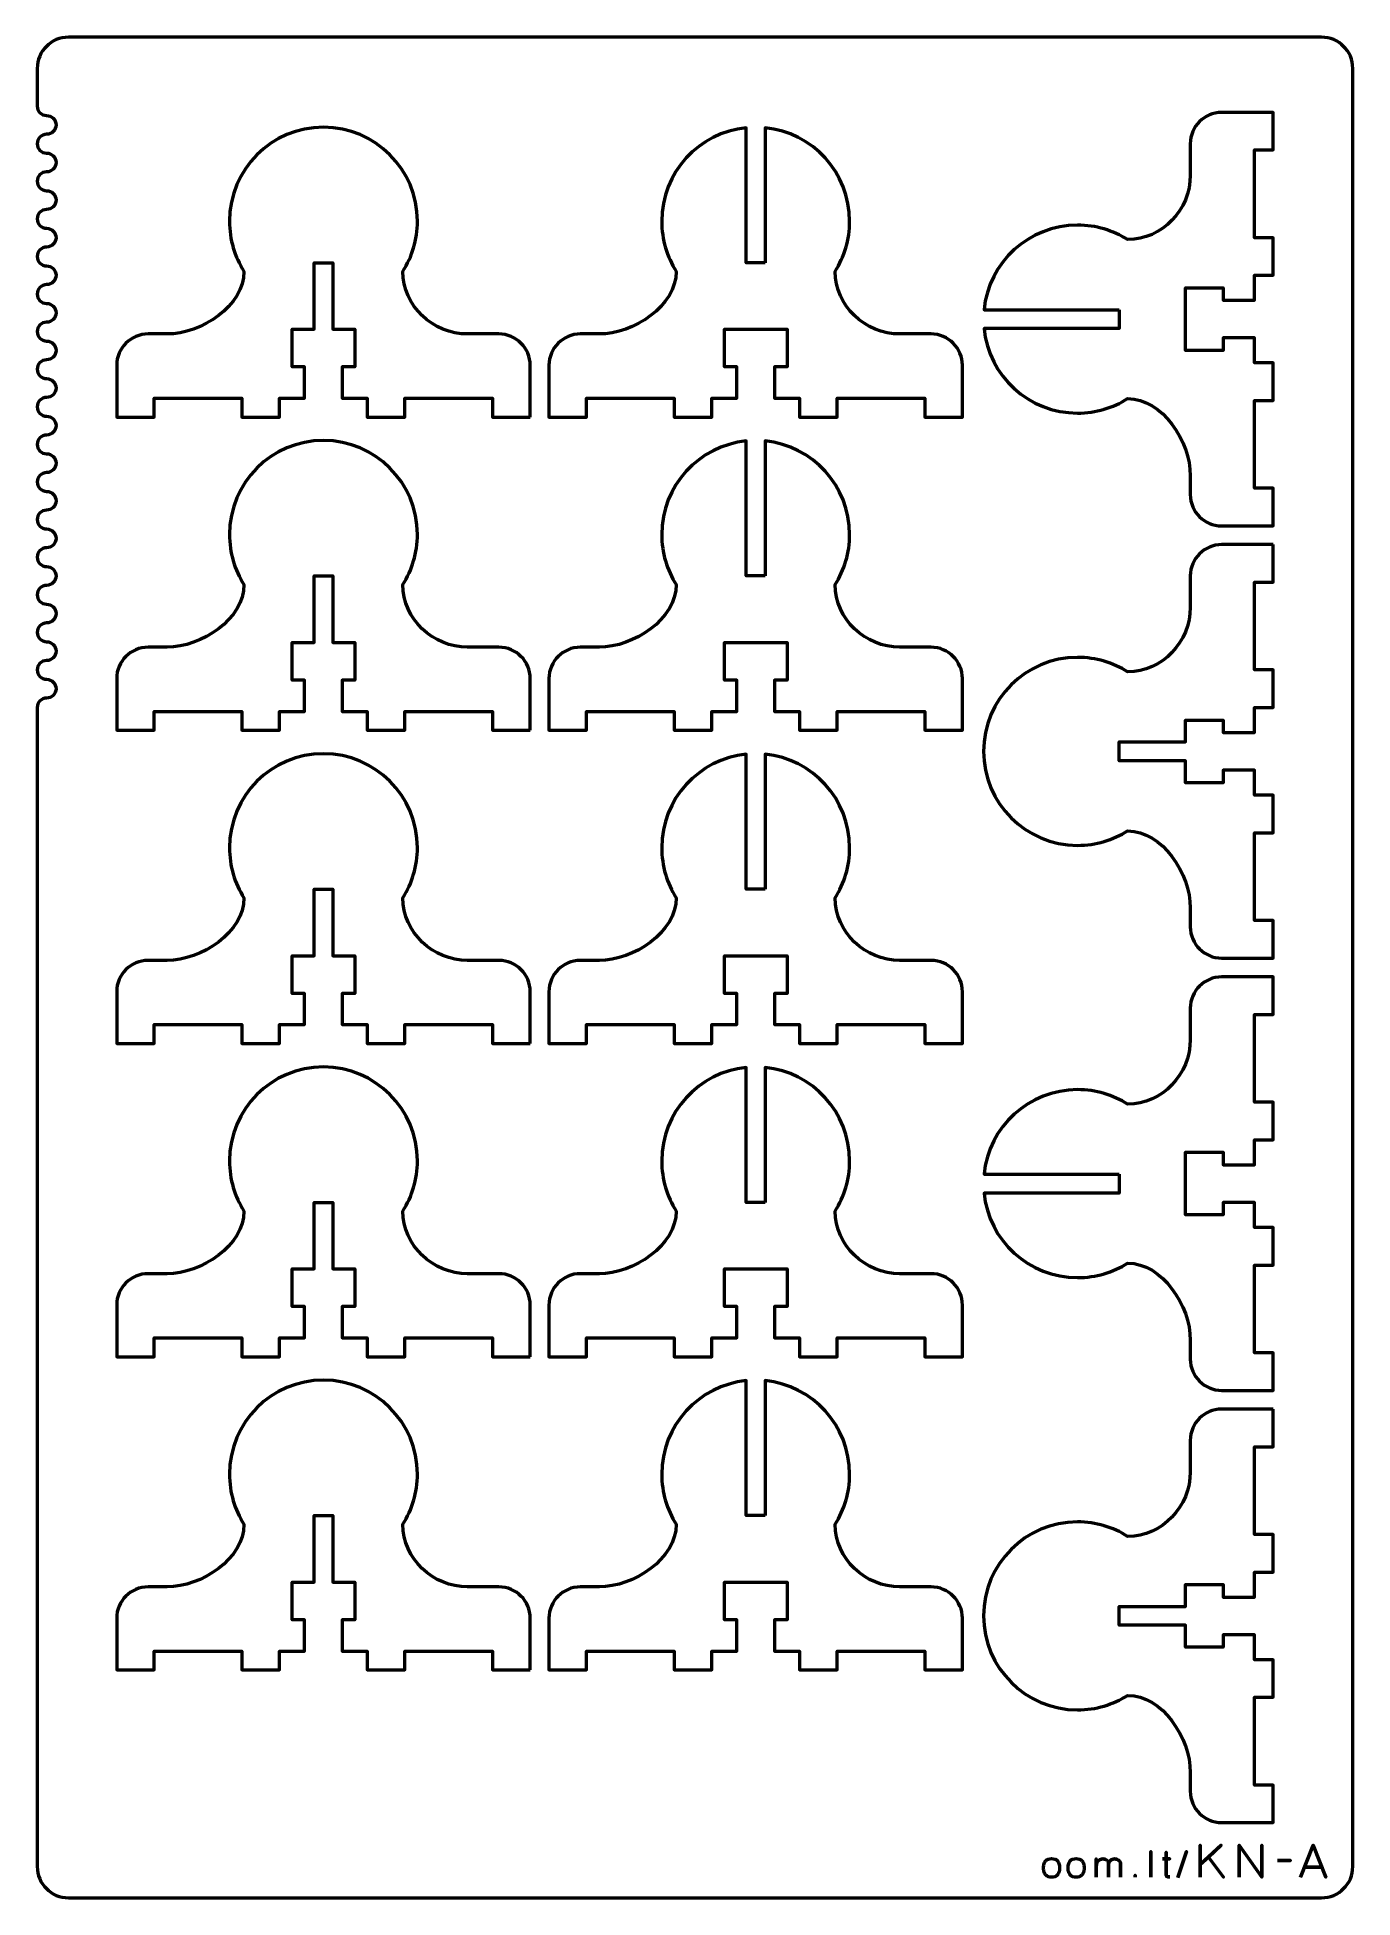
# Model space of a CAD drawing. Header units: centimetres. Extents: x -21 to 0, y -29.7 to 0.
import ezdxf

# ---------------------------------------------------------------- set-up
doc = ezdxf.new("R2010")
doc.units = ezdxf.units.CM
doc.header["$MEASUREMENT"] = 0
doc.layers.add('Layer 1', color=7, linetype='Continuous')

msp = doc.modelspace()

# ---------------------------------------------------------------- linework, layer by layer
at = {"layer": 'Layer 1', "color": 1, "lineweight": 53}
msp.add_open_spline([(-21.00003, -29.19995), (-21.00003, -29.19995), (-21.00003, -10.69992), (-21.00003, -10.69992), (-21.00003, -10.69992), (-21.00003, -10.61709), (-20.93286, -10.54992), (-20.85003, -10.54992), (-20.85003, -10.54992), (-20.7672, -10.54992), (-20.70003, -10.48275), (-20.70003, -10.39992), (-20.70003, -10.39992), (-20.70003, -10.31709), (-20.7672, -10.24992), (-20.85003, -10.24992), (-20.85003, -10.24992), (-20.93286, -10.24992), (-21.00003, -10.18275), (-21.00003, -10.09992), (-21.00003, -10.09992), (-21.00003, -10.01709), (-20.93286, -9.94992), (-20.85003, -9.94992), (-20.85003, -9.94992), (-20.7672, -9.94992), (-20.70003, -9.88275), (-20.70003, -9.79992), (-20.70003, -9.79992), (-20.70003, -9.71709), (-20.7672, -9.64992), (-20.85003, -9.64992), (-20.85003, -9.64992), (-20.93286, -9.64992), (-21.00003, -9.58275), (-21.00003, -9.49992), (-21.00003, -9.49992), (-21.00003, -9.41709), (-20.93286, -9.34992), (-20.85003, -9.34992), (-20.85003, -9.34992), (-20.7672, -9.34992), (-20.70003, -9.28275), (-20.70003, -9.19992), (-20.70003, -9.19992), (-20.70003, -9.11709), (-20.7672, -9.04992), (-20.85003, -9.04992), (-20.85003, -9.04992), (-20.93286, -9.04992), (-21.00003, -8.98275), (-21.00003, -8.89992), (-21.00003, -8.89992), (-21.00003, -8.81709), (-20.93286, -8.74992), (-20.85003, -8.74992), (-20.85003, -8.74992), (-20.7672, -8.74992), (-20.70003, -8.68275), (-20.70003, -8.59992), (-20.70003, -8.59992), (-20.70003, -8.51709), (-20.7672, -8.44992), (-20.85003, -8.44992), (-20.85003, -8.44992), (-20.93286, -8.44992), (-21.00003, -8.38275), (-21.00003, -8.29992), (-21.00003, -8.29992), (-21.00003, -8.21709), (-20.93286, -8.14992), (-20.85003, -8.14992), (-20.85003, -8.14992), (-20.7672, -8.14992), (-20.70003, -8.08275), (-20.70003, -7.99992), (-20.70003, -7.99992), (-20.70003, -7.91709), (-20.7672, -7.84992), (-20.85003, -7.84992), (-20.85003, -7.84992), (-20.93286, -7.84992), (-21.00003, -7.78275), (-21.00003, -7.69992), (-21.00003, -7.69992), (-21.00003, -7.61709), (-20.93286, -7.54992), (-20.85003, -7.54992), (-20.85003, -7.54992), (-20.7672, -7.54992), (-20.70003, -7.48275), (-20.70003, -7.39992), (-20.70003, -7.39992), (-20.70003, -7.31709), (-20.7672, -7.24992), (-20.85003, -7.24992), (-20.85003, -7.24992), (-20.93286, -7.24992), (-21.00003, -7.18275), (-21.00003, -7.09992), (-21.00003, -7.09992), (-21.00003, -7.01709), (-20.93286, -6.94992), (-20.85003, -6.94992), (-20.85003, -6.94992), (-20.7672, -6.94992), (-20.70003, -6.88275), (-20.70003, -6.79992), (-20.70003, -6.79992), (-20.70003, -6.71709), (-20.7672, -6.64992), (-20.85003, -6.64992), (-20.85003, -6.64992), (-20.93286, -6.64992), (-21.00003, -6.58275), (-21.00003, -6.49992), (-21.00003, -6.49992), (-21.00003, -6.41709), (-20.93286, -6.34992), (-20.85003, -6.34992), (-20.85003, -6.34992), (-20.7672, -6.34992), (-20.70003, -6.28275), (-20.70003, -6.19992), (-20.70003, -6.19992), (-20.70003, -6.11709), (-20.7672, -6.04992), (-20.85003, -6.04992), (-20.85003, -6.04992), (-20.93286, -6.04992), (-21.00003, -5.98275), (-21.00003, -5.89992), (-21.00003, -5.89992), (-21.00003, -5.81709), (-20.93286, -5.74992), (-20.85003, -5.74992), (-20.85003, -5.74992), (-20.7672, -5.74992), (-20.70003, -5.68275), (-20.70003, -5.59992), (-20.70003, -5.59992), (-20.70003, -5.51709), (-20.7672, -5.44992), (-20.85003, -5.44992), (-20.85003, -5.44992), (-20.93286, -5.44992), (-21.00003, -5.38275), (-21.00003, -5.29992), (-21.00003, -5.29992), (-21.00003, -5.21709), (-20.93286, -5.14992), (-20.85003, -5.14992), (-20.85003, -5.14992), (-20.7672, -5.14992), (-20.70003, -5.08275), (-20.70003, -4.99992), (-20.70003, -4.99992), (-20.70003, -4.91709), (-20.7672, -4.84992), (-20.85003, -4.84992), (-20.85003, -4.84992), (-20.93286, -4.84992), (-21.00003, -4.78275), (-21.00003, -4.69992), (-21.00003, -4.69992), (-21.00003, -4.61709), (-20.93286, -4.54992), (-20.85003, -4.54992), (-20.85003, -4.54992), (-20.7672, -4.54992), (-20.70003, -4.48275), (-20.70003, -4.39992), (-20.70003, -4.39992), (-20.70003, -4.31709), (-20.7672, -4.24992), (-20.85003, -4.24992), (-20.85003, -4.24992), (-20.93286, -4.24992), (-21.00003, -4.18275), (-21.00003, -4.09992), (-21.00003, -4.09992), (-21.00003, -4.01709), (-20.93286, -3.94992), (-20.85003, -3.94992), (-20.85003, -3.94992), (-20.7672, -3.94992), (-20.70003, -3.88275), (-20.70003, -3.79992), (-20.70003, -3.79992), (-20.70003, -3.71709), (-20.7672, -3.64992), (-20.85003, -3.64992), (-20.85003, -3.64992), (-20.93286, -3.64992), (-21.00003, -3.58275), (-21.00003, -3.49992), (-21.00003, -3.49992), (-21.00003, -3.41709), (-20.93286, -3.34992), (-20.85003, -3.34992), (-20.85003, -3.34992), (-20.7672, -3.34992), (-20.70003, -3.28275), (-20.70003, -3.19992), (-20.70003, -3.19992), (-20.70003, -3.11709), (-20.7672, -3.04992), (-20.85003, -3.04992), (-20.85003, -3.04992), (-20.93286, -3.04992), (-21.00003, -2.98275), (-21.00003, -2.89992), (-21.00003, -2.89992), (-21.00003, -2.81709), (-20.93286, -2.74992), (-20.85003, -2.74992), (-20.85003, -2.74992), (-20.7672, -2.74992), (-20.70003, -2.68275), (-20.70003, -2.59992), (-20.70003, -2.59992), (-20.70003, -2.51709), (-20.7672, -2.44992), (-20.85003, -2.44992), (-20.85003, -2.44992), (-20.93286, -2.44992), (-21.00003, -2.38275), (-21.00003, -2.29992), (-21.00003, -2.29992), (-21.00003, -2.21709), (-20.93286, -2.14992), (-20.85003, -2.14992), (-20.85003, -2.14992), (-20.7672, -2.14992), (-20.70003, -2.08275), (-20.70003, -1.99992), (-20.70003, -1.99992), (-20.70003, -1.91709), (-20.7672, -1.84992), (-20.85003, -1.84992), (-20.85003, -1.84992), (-20.93286, -1.84992), (-21.00003, -1.78275), (-21.00003, -1.69992), (-21.00003, -1.69992), (-21.00003, -1.61709), (-20.93286, -1.54992), (-20.85003, -1.54992), (-20.85003, -1.54992), (-20.7672, -1.54992), (-20.70003, -1.48275), (-20.70003, -1.39992), (-20.70003, -1.39992), (-20.70003, -1.31709), (-20.7672, -1.24992), (-20.85003, -1.24992), (-20.85003, -1.24992), (-20.93286, -1.24992), (-21.00003, -1.18275), (-21.00003, -1.09992), (-21.00003, -1.09992), (-21.00003, -1.09992), (-21.00003, -0.49992), (-21.00003, -0.49992), (-21.00003, -0.49992), (-21.00003, -0.22295), (-20.77694, 0.00004), (-20.49994, 0.00004), (-20.49994, 0.00004), (-20.49994, 0.00004), (-0.50008, 0.00004), (-0.50008, 0.00004), (-0.50008, 0.00004), (-0.22294, 0.00004), (0.00002, -0.22295), (0.00002, -0.49992), (0.00002, -0.49992), (0.00002, -0.49992), (0.00002, -29.19995), (0.00002, -29.19995), (0.00002, -29.19995), (0.00002, -29.47695), (-0.22294, -29.70004), (-0.50008, -29.70004), (-0.50008, -29.70004), (-0.50008, -29.70004), (-20.49994, -29.70004), (-20.49994, -29.70004), (-20.49994, -29.70004), (-20.77694, -29.70004), (-21.00003, -29.47695), (-21.00003, -29.19995)], degree=3, knots=[0, 0, 0, 0, 0.01369863, 0.01369863, 0.01369863, 0.01369863, 0.02739726, 0.02739726, 0.02739726, 0.02739726, 0.04109589, 0.04109589, 0.04109589, 0.04109589, 0.05479452, 0.05479452, 0.05479452, 0.05479452, 0.06849315, 0.06849315, 0.06849315, 0.06849315, 0.08219178, 0.08219178, 0.08219178, 0.08219178, 0.09589041, 0.09589041, 0.09589041, 0.09589041, 0.10958904, 0.10958904, 0.10958904, 0.10958904, 0.12328767, 0.12328767, 0.12328767, 0.12328767, 0.1369863, 0.1369863, 0.1369863, 0.1369863, 0.15068493, 0.15068493, 0.15068493, 0.15068493, 0.16438356, 0.16438356, 0.16438356, 0.16438356, 0.17808219, 0.17808219, 0.17808219, 0.17808219, 0.19178082, 0.19178082, 0.19178082, 0.19178082, 0.20547945, 0.20547945, 0.20547945, 0.20547945, 0.21917808, 0.21917808, 0.21917808, 0.21917808, 0.23287671, 0.23287671, 0.23287671, 0.23287671, 0.24657534, 0.24657534, 0.24657534, 0.24657534, 0.26027397, 0.26027397, 0.26027397, 0.26027397, 0.2739726, 0.2739726, 0.2739726, 0.2739726, 0.28767123, 0.28767123, 0.28767123, 0.28767123, 0.30136986, 0.30136986, 0.30136986, 0.30136986, 0.31506849, 0.31506849, 0.31506849, 0.31506849, 0.32876712, 0.32876712, 0.32876712, 0.32876712, 0.34246575, 0.34246575, 0.34246575, 0.34246575, 0.35616438, 0.35616438, 0.35616438, 0.35616438, 0.36986301, 0.36986301, 0.36986301, 0.36986301, 0.38356164, 0.38356164, 0.38356164, 0.38356164, 0.39726027, 0.39726027, 0.39726027, 0.39726027, 0.4109589, 0.4109589, 0.4109589, 0.4109589, 0.42465753, 0.42465753, 0.42465753, 0.42465753, 0.43835616, 0.43835616, 0.43835616, 0.43835616, 0.45205479, 0.45205479, 0.45205479, 0.45205479, 0.46575342, 0.46575342, 0.46575342, 0.46575342, 0.47945205, 0.47945205, 0.47945205, 0.47945205, 0.49315068, 0.49315068, 0.49315068, 0.49315068, 0.50684932, 0.50684932, 0.50684932, 0.50684932, 0.52054795, 0.52054795, 0.52054795, 0.52054795, 0.53424658, 0.53424658, 0.53424658, 0.53424658, 0.54794521, 0.54794521, 0.54794521, 0.54794521, 0.56164384, 0.56164384, 0.56164384, 0.56164384, 0.57534247, 0.57534247, 0.57534247, 0.57534247, 0.5890411, 0.5890411, 0.5890411, 0.5890411, 0.60273973, 0.60273973, 0.60273973, 0.60273973, 0.61643836, 0.61643836, 0.61643836, 0.61643836, 0.63013699, 0.63013699, 0.63013699, 0.63013699, 0.64383562, 0.64383562, 0.64383562, 0.64383562, 0.65753425, 0.65753425, 0.65753425, 0.65753425, 0.67123288, 0.67123288, 0.67123288, 0.67123288, 0.68493151, 0.68493151, 0.68493151, 0.68493151, 0.69863014, 0.69863014, 0.69863014, 0.69863014, 0.71232877, 0.71232877, 0.71232877, 0.71232877, 0.7260274, 0.7260274, 0.7260274, 0.7260274, 0.73972603, 0.73972603, 0.73972603, 0.73972603, 0.75342466, 0.75342466, 0.75342466, 0.75342466, 0.76712329, 0.76712329, 0.76712329, 0.76712329, 0.78082192, 0.78082192, 0.78082192, 0.78082192, 0.79452055, 0.79452055, 0.79452055, 0.79452055, 0.80821918, 0.80821918, 0.80821918, 0.80821918, 0.82191781, 0.82191781, 0.82191781, 0.82191781, 0.83561644, 0.83561644, 0.83561644, 0.83561644, 0.84931507, 0.84931507, 0.84931507, 0.84931507, 0.8630137, 0.8630137, 0.8630137, 0.8630137, 0.87671233, 0.87671233, 0.87671233, 0.87671233, 0.89041096, 0.89041096, 0.89041096, 0.89041096, 0.90410959, 0.90410959, 0.90410959, 0.90410959, 0.91780822, 0.91780822, 0.91780822, 0.91780822, 0.93150685, 0.93150685, 0.93150685, 0.93150685, 0.94520548, 0.94520548, 0.94520548, 0.94520548, 0.95890411, 0.95890411, 0.95890411, 0.95890411, 0.97260274, 0.97260274, 0.97260274, 0.97260274, 0.98630137, 0.98630137, 0.98630137, 0.98630137, 1, 1, 1, 1], dxfattribs=at)
at = {"layer": 'Layer 1', "color": 3, "lineweight": 53}
for points in [[(-13.13125, -6.0625), (-13.13125, -6.0625), (-13.73125, -6.0625), (-13.73125, -6.0625), (-13.73125, -6.0625), (-13.73125, -6.0625), (-13.73125, -5.76251), (-13.73125, -5.76251), (-13.73125, -5.76251), (-13.73125, -5.76251), (-15.13125, -5.76251), (-15.13125, -5.76251), (-15.13125, -5.76251), (-15.13125, -5.76251), (-15.13125, -6.0625), (-15.13125, -6.0625), (-15.13125, -6.0625), (-15.13125, -6.0625), (-15.73125, -6.0625), (-15.73125, -6.0625), (-15.73125, -6.0625), (-15.73125, -6.0625), (-15.73125, -5.76251), (-15.73125, -5.76251), (-15.73125, -5.76251), (-15.73125, -5.76251), (-16.13125, -5.76251), (-16.13125, -5.76251), (-16.13125, -5.76251), (-16.13125, -5.76251), (-16.13125, -5.2625), (-16.13125, -5.2625), (-16.13125, -5.2625), (-16.13125, -5.2625), (-15.93125, -5.26249), (-15.93125, -5.26249), (-15.93125, -5.26249), (-15.93125, -5.26249), (-15.93125, -4.6625), (-15.93125, -4.6625), (-15.93125, -4.6625), (-15.93125, -4.6625), (-16.28125, -4.6625), (-16.28125, -4.6625), (-16.28125, -4.6625), (-16.28125, -4.6625), (-16.28125, -3.60001), (-16.28125, -3.60001), (-16.28125, -3.60001), (-16.28125, -3.60001), (-16.58125, -3.60001), (-16.58125, -3.60001), (-16.58125, -3.60001), (-16.58125, -3.60001), (-16.58125, -4.6625), (-16.58125, -4.6625), (-16.58125, -4.6625), (-16.58125, -4.6625), (-16.93125, -4.6625), (-16.93125, -4.6625), (-16.93125, -4.6625), (-16.93125, -4.6625), (-16.93125, -5.26249), (-16.93125, -5.26249), (-16.93125, -5.26249), (-16.93125, -5.26249), (-16.73125, -5.2625), (-16.73125, -5.2625), (-16.73125, -5.2625), (-16.73125, -5.2625), (-16.73125, -5.76251), (-16.73125, -5.76251), (-16.73125, -5.76251), (-16.73125, -5.76251), (-17.13125, -5.76251), (-17.13125, -5.76251), (-17.13125, -5.76251), (-17.13125, -5.76251), (-17.13125, -6.0625), (-17.13125, -6.0625), (-17.13125, -6.0625), (-17.13125, -6.0625), (-17.73125, -6.0625), (-17.73125, -6.0625), (-17.73125, -6.0625), (-17.73125, -6.0625), (-17.73125, -5.76251), (-17.73125, -5.76251), (-17.73125, -5.76251), (-17.73125, -5.76251), (-19.13125, -5.76251), (-19.13125, -5.76251), (-19.13125, -5.76251), (-19.13125, -5.76251), (-19.13125, -6.0625), (-19.13125, -6.0625), (-19.13125, -6.0625), (-19.13125, -6.0625), (-19.73125, -6.0625), (-19.73125, -6.0625), (-19.73125, -6.0625), (-19.73125, -6.0625), (-19.73125, -5.76251), (-19.73125, -5.76251), (-19.73125, -5.76251), (-19.73125, -5.76251), (-19.73125, -5.23751), (-19.73125, -5.23751), (-19.73125, -5.23751), (-19.73125, -5.23751), (-19.73125, -5.23751), (-19.73125, -5.23751), (-19.73125, -5.23751), (-19.73125, -4.96142), (-19.50734, -4.73751), (-19.23125, -4.73751), (-19.23125, -4.73751), (-19.23125, -4.73751), (-18.93125, -4.73751), (-18.93125, -4.73751), (-18.93125, -4.73751), (-18.37906, -4.73751), (-17.70016, -4.2897), (-17.70016, -3.73751), (-17.70016, -3.73751), (-17.70016, -3.73751), (-17.70016, -3.73751), (-17.70016, -3.73751), (-17.70016, -3.73751), (-17.84649, -3.50594), (-17.93125, -3.23162), (-17.93125, -2.93751), (-17.93125, -2.93751), (-17.93125, -2.10923), (-17.25953, -1.43751), (-16.43125, -1.43751), (-16.43125, -1.43751), (-15.60297, -1.43751), (-14.93125, -2.10923), (-14.93125, -2.93751), (-14.93125, -2.93751), (-14.93125, -3.23162), (-15.01601, -3.50594), (-15.16234, -3.73751), (-15.16234, -3.73751), (-15.16234, -3.73751), (-15.16234, -3.73751), (-15.16234, -3.73751), (-15.16234, -3.73751), (-15.16234, -4.2897), (-14.68344, -4.73751), (-14.13125, -4.73751), (-14.13125, -4.73751), (-14.13125, -4.73751), (-13.63125, -4.73751), (-13.63125, -4.73751), (-13.63125, -4.73751), (-13.35516, -4.73751), (-13.13125, -4.96142), (-13.13125, -5.23751), (-13.13125, -5.23751), (-13.13125, -5.23751), (-13.13125, -5.23751), (-13.13125, -5.23751), (-13.13125, -5.23751), (-13.13125, -5.23751), (-13.13125, -5.76251), (-13.13125, -5.76251), (-13.13125, -5.76251), (-13.13125, -5.76251), (-13.13125, -6.0625), (-13.13125, -6.0625)], [(-9.38125, -3.60001), (-9.38125, -3.60001), (-9.38125, -1.44496), (-9.38125, -1.44496), (-9.38125, -1.44496), (-8.62337, -1.52025), (-8.03125, -2.15986), (-8.03125, -2.93751), (-8.03125, -2.93751), (-8.03125, -3.23162), (-8.11601, -3.50594), (-8.26234, -3.73751), (-8.26234, -3.73751), (-8.26234, -3.73751), (-8.26234, -3.73751), (-8.26234, -3.73751), (-8.26234, -3.73751), (-8.26234, -4.2897), (-7.78344, -4.73751), (-7.23125, -4.73751), (-7.23125, -4.73751), (-7.23125, -4.73751), (-6.73125, -4.73751), (-6.73125, -4.73751), (-6.73125, -4.73751), (-6.45516, -4.73751), (-6.23125, -4.96142), (-6.23125, -5.23751), (-6.23125, -5.23751), (-6.23125, -5.23751), (-6.23125, -5.23751), (-6.23125, -5.23751), (-6.23125, -5.23751), (-6.23125, -5.23751), (-6.23125, -5.76251), (-6.23125, -5.76251), (-6.23125, -5.76251), (-6.23125, -5.76251), (-6.23125, -6.0625), (-6.23125, -6.0625), (-6.23125, -6.0625), (-6.23125, -6.0625), (-6.83125, -6.0625), (-6.83125, -6.0625), (-6.83125, -6.0625), (-6.83125, -6.0625), (-6.83125, -5.76251), (-6.83125, -5.76251), (-6.83125, -5.76251), (-6.83125, -5.76251), (-8.23125, -5.76251), (-8.23125, -5.76251), (-8.23125, -5.76251), (-8.23125, -5.76251), (-8.23125, -6.0625), (-8.23125, -6.0625), (-8.23125, -6.0625), (-8.23125, -6.0625), (-8.83125, -6.0625), (-8.83125, -6.0625), (-8.83125, -6.0625), (-8.83125, -6.0625), (-8.83125, -5.76251), (-8.83125, -5.76251), (-8.83125, -5.76251), (-8.83125, -5.76251), (-9.23125, -5.76251), (-9.23125, -5.76251), (-9.23125, -5.76251), (-9.23125, -5.76251), (-9.23125, -5.2625), (-9.23125, -5.2625), (-9.23125, -5.2625), (-9.23125, -5.2625), (-9.03125, -5.26249), (-9.03125, -5.26249), (-9.03125, -5.26249), (-9.03125, -5.26249), (-9.03125, -4.6625), (-9.03125, -4.6625), (-9.03125, -4.6625), (-9.03125, -4.6625), (-10.03125, -4.6625), (-10.03125, -4.6625), (-10.03125, -4.6625), (-10.03125, -4.6625), (-10.03125, -5.26249), (-10.03125, -5.26249), (-10.03125, -5.26249), (-10.03125, -5.26249), (-9.83125, -5.2625), (-9.83125, -5.2625), (-9.83125, -5.2625), (-9.83125, -5.2625), (-9.83125, -5.76251), (-9.83125, -5.76251), (-9.83125, -5.76251), (-9.83125, -5.76251), (-10.23125, -5.76251), (-10.23125, -5.76251), (-10.23125, -5.76251), (-10.23125, -5.76251), (-10.23125, -6.0625), (-10.23125, -6.0625), (-10.23125, -6.0625), (-10.23125, -6.0625), (-10.83125, -6.0625), (-10.83125, -6.0625), (-10.83125, -6.0625), (-10.83125, -6.0625), (-10.83125, -5.76251), (-10.83125, -5.76251), (-10.83125, -5.76251), (-10.83125, -5.76251), (-12.23125, -5.76251), (-12.23125, -5.76251), (-12.23125, -5.76251), (-12.23125, -5.76251), (-12.23125, -6.0625), (-12.23125, -6.0625), (-12.23125, -6.0625), (-12.23125, -6.0625), (-12.83125, -6.0625), (-12.83125, -6.0625), (-12.83125, -6.0625), (-12.83125, -6.0625), (-12.83125, -5.76251), (-12.83125, -5.76251), (-12.83125, -5.76251), (-12.83125, -5.76251), (-12.83125, -5.23751), (-12.83125, -5.23751), (-12.83125, -5.23751), (-12.83125, -5.23751), (-12.83125, -5.23751), (-12.83125, -5.23751), (-12.83125, -5.23751), (-12.83125, -4.96142), (-12.60734, -4.73751), (-12.33125, -4.73751), (-12.33125, -4.73751), (-12.33125, -4.73751), (-12.03125, -4.73751), (-12.03125, -4.73751), (-12.03125, -4.73751), (-11.47906, -4.73751), (-10.80016, -4.2897), (-10.80016, -3.73751), (-10.80016, -3.73751), (-10.80016, -3.73751), (-10.80016, -3.73751), (-10.80016, -3.73751), (-10.80016, -3.73751), (-10.94649, -3.50594), (-11.03125, -3.23162), (-11.03125, -2.93751), (-11.03125, -2.93751), (-11.03125, -2.15986), (-10.43913, -1.52025), (-9.68125, -1.44496), (-9.68125, -1.44496), (-9.68125, -1.44496), (-9.68125, -3.60001), (-9.68125, -3.60001), (-9.68125, -3.60001), (-9.68125, -3.60001), (-9.68125, -3.60001), (-9.68125, -3.60001), (-9.68125, -3.60001), (-9.68125, -3.60001), (-9.38125, -3.60001), (-9.38125, -3.60001)], [(-3.73124, -4.35), (-3.73124, -4.35), (-5.88629, -4.35), (-5.88629, -4.35), (-5.88629, -4.35), (-5.811, -3.59212), (-5.17139, -3), (-4.39374, -3), (-4.39374, -3), (-4.09963, -3), (-3.82531, -3.08476), (-3.59374, -3.23109), (-3.59374, -3.23109), (-3.59374, -3.23109), (-3.59374, -3.23109), (-3.59374, -3.23109), (-3.59374, -3.23109), (-3.04155, -3.23109), (-2.59374, -2.75219), (-2.59374, -2.2), (-2.59374, -2.2), (-2.59374, -2.2), (-2.59374, -1.7), (-2.59374, -1.7), (-2.59374, -1.7), (-2.59374, -1.42391), (-2.36983, -1.2), (-2.09374, -1.2), (-2.09374, -1.2), (-2.09374, -1.2), (-2.09374, -1.2), (-2.09374, -1.2), (-2.09374, -1.2), (-2.09374, -1.2), (-1.56874, -1.2), (-1.56874, -1.2), (-1.56874, -1.2), (-1.56874, -1.2), (-1.26875, -1.2), (-1.26875, -1.2), (-1.26875, -1.2), (-1.26875, -1.2), (-1.26875, -1.8), (-1.26875, -1.8), (-1.26875, -1.8), (-1.26875, -1.8), (-1.56874, -1.8), (-1.56874, -1.8), (-1.56874, -1.8), (-1.56874, -1.8), (-1.56874, -3.2), (-1.56874, -3.2), (-1.56874, -3.2), (-1.56874, -3.2), (-1.26875, -3.2), (-1.26875, -3.2), (-1.26875, -3.2), (-1.26875, -3.2), (-1.26875, -3.8), (-1.26875, -3.8), (-1.26875, -3.8), (-1.26875, -3.8), (-1.56874, -3.8), (-1.56874, -3.8), (-1.56874, -3.8), (-1.56874, -3.8), (-1.56874, -4.2), (-1.56874, -4.2), (-1.56874, -4.2), (-1.56874, -4.2), (-2.06875, -4.2), (-2.06875, -4.2), (-2.06875, -4.2), (-2.06875, -4.2), (-2.06876, -4), (-2.06876, -4), (-2.06876, -4), (-2.06876, -4), (-2.66875, -4), (-2.66875, -4), (-2.66875, -4), (-2.66875, -4), (-2.66875, -5), (-2.66875, -5), (-2.66875, -5), (-2.66875, -5), (-2.06876, -5), (-2.06876, -5), (-2.06876, -5), (-2.06876, -5), (-2.06875, -4.8), (-2.06875, -4.8), (-2.06875, -4.8), (-2.06875, -4.8), (-1.56874, -4.8), (-1.56874, -4.8), (-1.56874, -4.8), (-1.56874, -4.8), (-1.56874, -5.2), (-1.56874, -5.2), (-1.56874, -5.2), (-1.56874, -5.2), (-1.26875, -5.2), (-1.26875, -5.2), (-1.26875, -5.2), (-1.26875, -5.2), (-1.26875, -5.8), (-1.26875, -5.8), (-1.26875, -5.8), (-1.26875, -5.8), (-1.56874, -5.8), (-1.56874, -5.8), (-1.56874, -5.8), (-1.56874, -5.8), (-1.56874, -7.2), (-1.56874, -7.2), (-1.56874, -7.2), (-1.56874, -7.2), (-1.26875, -7.2), (-1.26875, -7.2), (-1.26875, -7.2), (-1.26875, -7.2), (-1.26875, -7.8), (-1.26875, -7.8), (-1.26875, -7.8), (-1.26875, -7.8), (-1.56874, -7.8), (-1.56874, -7.8), (-1.56874, -7.8), (-1.56874, -7.8), (-2.09374, -7.8), (-2.09374, -7.8), (-2.09374, -7.8), (-2.09374, -7.8), (-2.09374, -7.8), (-2.09374, -7.8), (-2.09374, -7.8), (-2.36983, -7.8), (-2.59374, -7.57609), (-2.59374, -7.3), (-2.59374, -7.3), (-2.59374, -7.3), (-2.59374, -7), (-2.59374, -7), (-2.59374, -7), (-2.59374, -6.44781), (-3.04155, -5.76891), (-3.59374, -5.76891), (-3.59374, -5.76891), (-3.59374, -5.76891), (-3.59374, -5.76891), (-3.59374, -5.76891), (-3.59374, -5.76891), (-3.82531, -5.91524), (-4.09963, -6), (-4.39374, -6), (-4.39374, -6), (-5.17139, -6), (-5.811, -5.40788), (-5.88629, -4.65), (-5.88629, -4.65), (-5.88629, -4.65), (-3.73124, -4.65), (-3.73124, -4.65), (-3.73124, -4.65), (-3.73124, -4.65), (-3.73124, -4.65), (-3.73124, -4.65), (-3.73124, -4.65), (-3.73124, -4.65), (-3.73124, -4.35), (-3.73124, -4.35)], [(-13.13125, -11.0625), (-13.13125, -11.0625), (-13.73125, -11.0625), (-13.73125, -11.0625), (-13.73125, -11.0625), (-13.73125, -11.0625), (-13.73125, -10.76251), (-13.73125, -10.76251), (-13.73125, -10.76251), (-13.73125, -10.76251), (-15.13125, -10.76251), (-15.13125, -10.76251), (-15.13125, -10.76251), (-15.13125, -10.76251), (-15.13125, -11.0625), (-15.13125, -11.0625), (-15.13125, -11.0625), (-15.13125, -11.0625), (-15.73125, -11.0625), (-15.73125, -11.0625), (-15.73125, -11.0625), (-15.73125, -11.0625), (-15.73125, -10.76251), (-15.73125, -10.76251), (-15.73125, -10.76251), (-15.73125, -10.76251), (-16.13125, -10.76251), (-16.13125, -10.76251), (-16.13125, -10.76251), (-16.13125, -10.76251), (-16.13125, -10.2625), (-16.13125, -10.2625), (-16.13125, -10.2625), (-16.13125, -10.2625), (-15.93125, -10.26249), (-15.93125, -10.26249), (-15.93125, -10.26249), (-15.93125, -10.26249), (-15.93125, -9.6625), (-15.93125, -9.6625), (-15.93125, -9.6625), (-15.93125, -9.6625), (-16.28125, -9.6625), (-16.28125, -9.6625), (-16.28125, -9.6625), (-16.28125, -9.6625), (-16.28125, -8.60001), (-16.28125, -8.60001), (-16.28125, -8.60001), (-16.28125, -8.60001), (-16.58125, -8.60001), (-16.58125, -8.60001), (-16.58125, -8.60001), (-16.58125, -8.60001), (-16.58125, -9.6625), (-16.58125, -9.6625), (-16.58125, -9.6625), (-16.58125, -9.6625), (-16.93125, -9.6625), (-16.93125, -9.6625), (-16.93125, -9.6625), (-16.93125, -9.6625), (-16.93125, -10.26249), (-16.93125, -10.26249), (-16.93125, -10.26249), (-16.93125, -10.26249), (-16.73125, -10.2625), (-16.73125, -10.2625), (-16.73125, -10.2625), (-16.73125, -10.2625), (-16.73125, -10.76251), (-16.73125, -10.76251), (-16.73125, -10.76251), (-16.73125, -10.76251), (-17.13125, -10.76251), (-17.13125, -10.76251), (-17.13125, -10.76251), (-17.13125, -10.76251), (-17.13125, -11.0625), (-17.13125, -11.0625), (-17.13125, -11.0625), (-17.13125, -11.0625), (-17.73125, -11.0625), (-17.73125, -11.0625), (-17.73125, -11.0625), (-17.73125, -11.0625), (-17.73125, -10.76251), (-17.73125, -10.76251), (-17.73125, -10.76251), (-17.73125, -10.76251), (-19.13125, -10.76251), (-19.13125, -10.76251), (-19.13125, -10.76251), (-19.13125, -10.76251), (-19.13125, -11.0625), (-19.13125, -11.0625), (-19.13125, -11.0625), (-19.13125, -11.0625), (-19.73125, -11.0625), (-19.73125, -11.0625), (-19.73125, -11.0625), (-19.73125, -11.0625), (-19.73125, -10.76251), (-19.73125, -10.76251), (-19.73125, -10.76251), (-19.73125, -10.76251), (-19.73125, -10.23751), (-19.73125, -10.23751), (-19.73125, -10.23751), (-19.73125, -10.23751), (-19.73125, -10.23751), (-19.73125, -10.23751), (-19.73125, -10.23751), (-19.73125, -9.96142), (-19.50734, -9.73751), (-19.23125, -9.73751), (-19.23125, -9.73751), (-19.23125, -9.73751), (-18.93125, -9.73751), (-18.93125, -9.73751), (-18.93125, -9.73751), (-18.37906, -9.73751), (-17.70016, -9.2897), (-17.70016, -8.73751), (-17.70016, -8.73751), (-17.70016, -8.73751), (-17.70016, -8.73751), (-17.70016, -8.73751), (-17.70016, -8.73751), (-17.84649, -8.50594), (-17.93125, -8.23162), (-17.93125, -7.93751), (-17.93125, -7.93751), (-17.93125, -7.10923), (-17.25953, -6.43751), (-16.43125, -6.43751), (-16.43125, -6.43751), (-15.60297, -6.43751), (-14.93125, -7.10923), (-14.93125, -7.93751), (-14.93125, -7.93751), (-14.93125, -8.23162), (-15.01601, -8.50594), (-15.16234, -8.73751), (-15.16234, -8.73751), (-15.16234, -8.73751), (-15.16234, -8.73751), (-15.16234, -8.73751), (-15.16234, -8.73751), (-15.16234, -9.2897), (-14.68344, -9.73751), (-14.13125, -9.73751), (-14.13125, -9.73751), (-14.13125, -9.73751), (-13.63125, -9.73751), (-13.63125, -9.73751), (-13.63125, -9.73751), (-13.35516, -9.73751), (-13.13125, -9.96142), (-13.13125, -10.23751), (-13.13125, -10.23751), (-13.13125, -10.23751), (-13.13125, -10.23751), (-13.13125, -10.23751), (-13.13125, -10.23751), (-13.13125, -10.23751), (-13.13125, -10.76251), (-13.13125, -10.76251), (-13.13125, -10.76251), (-13.13125, -10.76251), (-13.13125, -11.0625), (-13.13125, -11.0625)], [(-9.38125, -8.60001), (-9.38125, -8.60001), (-9.38125, -6.44496), (-9.38125, -6.44496), (-9.38125, -6.44496), (-8.62337, -6.52025), (-8.03125, -7.15986), (-8.03125, -7.93751), (-8.03125, -7.93751), (-8.03125, -8.23162), (-8.11601, -8.50594), (-8.26234, -8.73751), (-8.26234, -8.73751), (-8.26234, -8.73751), (-8.26234, -8.73751), (-8.26234, -8.73751), (-8.26234, -8.73751), (-8.26234, -9.2897), (-7.78344, -9.73751), (-7.23125, -9.73751), (-7.23125, -9.73751), (-7.23125, -9.73751), (-6.73125, -9.73751), (-6.73125, -9.73751), (-6.73125, -9.73751), (-6.45516, -9.73751), (-6.23125, -9.96142), (-6.23125, -10.23751), (-6.23125, -10.23751), (-6.23125, -10.23751), (-6.23125, -10.23751), (-6.23125, -10.23751), (-6.23125, -10.23751), (-6.23125, -10.23751), (-6.23125, -10.76251), (-6.23125, -10.76251), (-6.23125, -10.76251), (-6.23125, -10.76251), (-6.23125, -11.0625), (-6.23125, -11.0625), (-6.23125, -11.0625), (-6.23125, -11.0625), (-6.83125, -11.0625), (-6.83125, -11.0625), (-6.83125, -11.0625), (-6.83125, -11.0625), (-6.83125, -10.76251), (-6.83125, -10.76251), (-6.83125, -10.76251), (-6.83125, -10.76251), (-8.23125, -10.76251), (-8.23125, -10.76251), (-8.23125, -10.76251), (-8.23125, -10.76251), (-8.23125, -11.0625), (-8.23125, -11.0625), (-8.23125, -11.0625), (-8.23125, -11.0625), (-8.83125, -11.0625), (-8.83125, -11.0625), (-8.83125, -11.0625), (-8.83125, -11.0625), (-8.83125, -10.76251), (-8.83125, -10.76251), (-8.83125, -10.76251), (-8.83125, -10.76251), (-9.23125, -10.76251), (-9.23125, -10.76251), (-9.23125, -10.76251), (-9.23125, -10.76251), (-9.23125, -10.2625), (-9.23125, -10.2625), (-9.23125, -10.2625), (-9.23125, -10.2625), (-9.03125, -10.26249), (-9.03125, -10.26249), (-9.03125, -10.26249), (-9.03125, -10.26249), (-9.03125, -9.6625), (-9.03125, -9.6625), (-9.03125, -9.6625), (-9.03125, -9.6625), (-10.03125, -9.6625), (-10.03125, -9.6625), (-10.03125, -9.6625), (-10.03125, -9.6625), (-10.03125, -10.26249), (-10.03125, -10.26249), (-10.03125, -10.26249), (-10.03125, -10.26249), (-9.83125, -10.2625), (-9.83125, -10.2625), (-9.83125, -10.2625), (-9.83125, -10.2625), (-9.83125, -10.76251), (-9.83125, -10.76251), (-9.83125, -10.76251), (-9.83125, -10.76251), (-10.23125, -10.76251), (-10.23125, -10.76251), (-10.23125, -10.76251), (-10.23125, -10.76251), (-10.23125, -11.0625), (-10.23125, -11.0625), (-10.23125, -11.0625), (-10.23125, -11.0625), (-10.83125, -11.0625), (-10.83125, -11.0625), (-10.83125, -11.0625), (-10.83125, -11.0625), (-10.83125, -10.76251), (-10.83125, -10.76251), (-10.83125, -10.76251), (-10.83125, -10.76251), (-12.23125, -10.76251), (-12.23125, -10.76251), (-12.23125, -10.76251), (-12.23125, -10.76251), (-12.23125, -11.0625), (-12.23125, -11.0625), (-12.23125, -11.0625), (-12.23125, -11.0625), (-12.83125, -11.0625), (-12.83125, -11.0625), (-12.83125, -11.0625), (-12.83125, -11.0625), (-12.83125, -10.76251), (-12.83125, -10.76251), (-12.83125, -10.76251), (-12.83125, -10.76251), (-12.83125, -10.23751), (-12.83125, -10.23751), (-12.83125, -10.23751), (-12.83125, -10.23751), (-12.83125, -10.23751), (-12.83125, -10.23751), (-12.83125, -10.23751), (-12.83125, -9.96142), (-12.60734, -9.73751), (-12.33125, -9.73751), (-12.33125, -9.73751), (-12.33125, -9.73751), (-12.03125, -9.73751), (-12.03125, -9.73751), (-12.03125, -9.73751), (-11.47906, -9.73751), (-10.80016, -9.2897), (-10.80016, -8.73751), (-10.80016, -8.73751), (-10.80016, -8.73751), (-10.80016, -8.73751), (-10.80016, -8.73751), (-10.80016, -8.73751), (-10.94649, -8.50594), (-11.03125, -8.23162), (-11.03125, -7.93751), (-11.03125, -7.93751), (-11.03125, -7.15986), (-10.43913, -6.52025), (-9.68125, -6.44496), (-9.68125, -6.44496), (-9.68125, -6.44496), (-9.68125, -8.60001), (-9.68125, -8.60001), (-9.68125, -8.60001), (-9.68125, -8.60001), (-9.68125, -8.60001), (-9.68125, -8.60001), (-9.68125, -8.60001), (-9.68125, -8.60001), (-9.38125, -8.60001), (-9.38125, -8.60001)], [(-1.26875, -8.1), (-1.26875, -8.1), (-1.26875, -8.7), (-1.26875, -8.7), (-1.26875, -8.7), (-1.26875, -8.7), (-1.56874, -8.7), (-1.56874, -8.7), (-1.56874, -8.7), (-1.56874, -8.7), (-1.56874, -10.1), (-1.56874, -10.1), (-1.56874, -10.1), (-1.56874, -10.1), (-1.26875, -10.1), (-1.26875, -10.1), (-1.26875, -10.1), (-1.26875, -10.1), (-1.26875, -10.7), (-1.26875, -10.7), (-1.26875, -10.7), (-1.26875, -10.7), (-1.56874, -10.7), (-1.56874, -10.7), (-1.56874, -10.7), (-1.56874, -10.7), (-1.56874, -11.1), (-1.56874, -11.1), (-1.56874, -11.1), (-1.56874, -11.1), (-2.06875, -11.1), (-2.06875, -11.1), (-2.06875, -11.1), (-2.06875, -11.1), (-2.06876, -10.9), (-2.06876, -10.9), (-2.06876, -10.9), (-2.06876, -10.9), (-2.66875, -10.9), (-2.66875, -10.9), (-2.66875, -10.9), (-2.66875, -10.9), (-2.66875, -11.25), (-2.66875, -11.25), (-2.66875, -11.25), (-2.66875, -11.25), (-3.73124, -11.25), (-3.73124, -11.25), (-3.73124, -11.25), (-3.73124, -11.25), (-3.73124, -11.55), (-3.73124, -11.55), (-3.73124, -11.55), (-3.73124, -11.55), (-2.66875, -11.55), (-2.66875, -11.55), (-2.66875, -11.55), (-2.66875, -11.55), (-2.66875, -11.9), (-2.66875, -11.9), (-2.66875, -11.9), (-2.66875, -11.9), (-2.06876, -11.9), (-2.06876, -11.9), (-2.06876, -11.9), (-2.06876, -11.9), (-2.06875, -11.7), (-2.06875, -11.7), (-2.06875, -11.7), (-2.06875, -11.7), (-1.56874, -11.7), (-1.56874, -11.7), (-1.56874, -11.7), (-1.56874, -11.7), (-1.56874, -12.1), (-1.56874, -12.1), (-1.56874, -12.1), (-1.56874, -12.1), (-1.26875, -12.1), (-1.26875, -12.1), (-1.26875, -12.1), (-1.26875, -12.1), (-1.26875, -12.7), (-1.26875, -12.7), (-1.26875, -12.7), (-1.26875, -12.7), (-1.56874, -12.7), (-1.56874, -12.7), (-1.56874, -12.7), (-1.56874, -12.7), (-1.56874, -14.1), (-1.56874, -14.1), (-1.56874, -14.1), (-1.56874, -14.1), (-1.26875, -14.1), (-1.26875, -14.1), (-1.26875, -14.1), (-1.26875, -14.1), (-1.26875, -14.7), (-1.26875, -14.7), (-1.26875, -14.7), (-1.26875, -14.7), (-1.56874, -14.7), (-1.56874, -14.7), (-1.56874, -14.7), (-1.56874, -14.7), (-2.09374, -14.7), (-2.09374, -14.7), (-2.09374, -14.7), (-2.09374, -14.7), (-2.09374, -14.7), (-2.09374, -14.7), (-2.09374, -14.7), (-2.36983, -14.7), (-2.59374, -14.47609), (-2.59374, -14.2), (-2.59374, -14.2), (-2.59374, -14.2), (-2.59374, -13.9), (-2.59374, -13.9), (-2.59374, -13.9), (-2.59374, -13.34781), (-3.04155, -12.66891), (-3.59374, -12.66891), (-3.59374, -12.66891), (-3.59374, -12.66891), (-3.59374, -12.66891), (-3.59374, -12.66891), (-3.59374, -12.66891), (-3.82531, -12.81524), (-4.09963, -12.9), (-4.39374, -12.9), (-4.39374, -12.9), (-5.22202, -12.9), (-5.89374, -12.22828), (-5.89374, -11.4), (-5.89374, -11.4), (-5.89374, -10.57172), (-5.22202, -9.9), (-4.39374, -9.9), (-4.39374, -9.9), (-4.09963, -9.9), (-3.82531, -9.98476), (-3.59374, -10.13109), (-3.59374, -10.13109), (-3.59374, -10.13109), (-3.59374, -10.13109), (-3.59374, -10.13109), (-3.59374, -10.13109), (-3.04155, -10.13109), (-2.59374, -9.65219), (-2.59374, -9.1), (-2.59374, -9.1), (-2.59374, -9.1), (-2.59374, -8.6), (-2.59374, -8.6), (-2.59374, -8.6), (-2.59374, -8.32391), (-2.36983, -8.1), (-2.09374, -8.1), (-2.09374, -8.1), (-2.09374, -8.1), (-2.09374, -8.1), (-2.09374, -8.1), (-2.09374, -8.1), (-2.09374, -8.1), (-1.56874, -8.1), (-1.56874, -8.1), (-1.56874, -8.1), (-1.56874, -8.1), (-1.26875, -8.1), (-1.26875, -8.1)], [(-13.13125, -16.0625), (-13.13125, -16.0625), (-13.73125, -16.0625), (-13.73125, -16.0625), (-13.73125, -16.0625), (-13.73125, -16.0625), (-13.73125, -15.76251), (-13.73125, -15.76251), (-13.73125, -15.76251), (-13.73125, -15.76251), (-15.13125, -15.76251), (-15.13125, -15.76251), (-15.13125, -15.76251), (-15.13125, -15.76251), (-15.13125, -16.0625), (-15.13125, -16.0625), (-15.13125, -16.0625), (-15.13125, -16.0625), (-15.73125, -16.0625), (-15.73125, -16.0625), (-15.73125, -16.0625), (-15.73125, -16.0625), (-15.73125, -15.76251), (-15.73125, -15.76251), (-15.73125, -15.76251), (-15.73125, -15.76251), (-16.13125, -15.76251), (-16.13125, -15.76251), (-16.13125, -15.76251), (-16.13125, -15.76251), (-16.13125, -15.2625), (-16.13125, -15.2625), (-16.13125, -15.2625), (-16.13125, -15.2625), (-15.93125, -15.26249), (-15.93125, -15.26249), (-15.93125, -15.26249), (-15.93125, -15.26249), (-15.93125, -14.6625), (-15.93125, -14.6625), (-15.93125, -14.6625), (-15.93125, -14.6625), (-16.28125, -14.6625), (-16.28125, -14.6625), (-16.28125, -14.6625), (-16.28125, -14.6625), (-16.28125, -13.60001), (-16.28125, -13.60001), (-16.28125, -13.60001), (-16.28125, -13.60001), (-16.58125, -13.60001), (-16.58125, -13.60001), (-16.58125, -13.60001), (-16.58125, -13.60001), (-16.58125, -14.6625), (-16.58125, -14.6625), (-16.58125, -14.6625), (-16.58125, -14.6625), (-16.93125, -14.6625), (-16.93125, -14.6625), (-16.93125, -14.6625), (-16.93125, -14.6625), (-16.93125, -15.26249), (-16.93125, -15.26249), (-16.93125, -15.26249), (-16.93125, -15.26249), (-16.73125, -15.2625), (-16.73125, -15.2625), (-16.73125, -15.2625), (-16.73125, -15.2625), (-16.73125, -15.76251), (-16.73125, -15.76251), (-16.73125, -15.76251), (-16.73125, -15.76251), (-17.13125, -15.76251), (-17.13125, -15.76251), (-17.13125, -15.76251), (-17.13125, -15.76251), (-17.13125, -16.0625), (-17.13125, -16.0625), (-17.13125, -16.0625), (-17.13125, -16.0625), (-17.73125, -16.0625), (-17.73125, -16.0625), (-17.73125, -16.0625), (-17.73125, -16.0625), (-17.73125, -15.76251), (-17.73125, -15.76251), (-17.73125, -15.76251), (-17.73125, -15.76251), (-19.13125, -15.76251), (-19.13125, -15.76251), (-19.13125, -15.76251), (-19.13125, -15.76251), (-19.13125, -16.0625), (-19.13125, -16.0625), (-19.13125, -16.0625), (-19.13125, -16.0625), (-19.73125, -16.0625), (-19.73125, -16.0625), (-19.73125, -16.0625), (-19.73125, -16.0625), (-19.73125, -15.76251), (-19.73125, -15.76251), (-19.73125, -15.76251), (-19.73125, -15.76251), (-19.73125, -15.23751), (-19.73125, -15.23751), (-19.73125, -15.23751), (-19.73125, -15.23751), (-19.73125, -15.23751), (-19.73125, -15.23751), (-19.73125, -15.23751), (-19.73125, -14.96142), (-19.50734, -14.73751), (-19.23125, -14.73751), (-19.23125, -14.73751), (-19.23125, -14.73751), (-18.93125, -14.73751), (-18.93125, -14.73751), (-18.93125, -14.73751), (-18.37906, -14.73751), (-17.70016, -14.2897), (-17.70016, -13.73751), (-17.70016, -13.73751), (-17.70016, -13.73751), (-17.70016, -13.73751), (-17.70016, -13.73751), (-17.70016, -13.73751), (-17.84649, -13.50594), (-17.93125, -13.23162), (-17.93125, -12.93751), (-17.93125, -12.93751), (-17.93125, -12.10923), (-17.25953, -11.43751), (-16.43125, -11.43751), (-16.43125, -11.43751), (-15.60297, -11.43751), (-14.93125, -12.10923), (-14.93125, -12.93751), (-14.93125, -12.93751), (-14.93125, -13.23162), (-15.01601, -13.50594), (-15.16234, -13.73751), (-15.16234, -13.73751), (-15.16234, -13.73751), (-15.16234, -13.73751), (-15.16234, -13.73751), (-15.16234, -13.73751), (-15.16234, -14.2897), (-14.68344, -14.73751), (-14.13125, -14.73751), (-14.13125, -14.73751), (-14.13125, -14.73751), (-13.63125, -14.73751), (-13.63125, -14.73751), (-13.63125, -14.73751), (-13.35516, -14.73751), (-13.13125, -14.96142), (-13.13125, -15.23751), (-13.13125, -15.23751), (-13.13125, -15.23751), (-13.13125, -15.23751), (-13.13125, -15.23751), (-13.13125, -15.23751), (-13.13125, -15.23751), (-13.13125, -15.76251), (-13.13125, -15.76251), (-13.13125, -15.76251), (-13.13125, -15.76251), (-13.13125, -16.0625), (-13.13125, -16.0625)], [(-9.38125, -13.60001), (-9.38125, -13.60001), (-9.38125, -11.44496), (-9.38125, -11.44496), (-9.38125, -11.44496), (-8.62337, -11.52025), (-8.03125, -12.15986), (-8.03125, -12.93751), (-8.03125, -12.93751), (-8.03125, -13.23162), (-8.11601, -13.50594), (-8.26234, -13.73751), (-8.26234, -13.73751), (-8.26234, -13.73751), (-8.26234, -13.73751), (-8.26234, -13.73751), (-8.26234, -13.73751), (-8.26234, -14.2897), (-7.78344, -14.73751), (-7.23125, -14.73751), (-7.23125, -14.73751), (-7.23125, -14.73751), (-6.73125, -14.73751), (-6.73125, -14.73751), (-6.73125, -14.73751), (-6.45516, -14.73751), (-6.23125, -14.96142), (-6.23125, -15.23751), (-6.23125, -15.23751), (-6.23125, -15.23751), (-6.23125, -15.23751), (-6.23125, -15.23751), (-6.23125, -15.23751), (-6.23125, -15.23751), (-6.23125, -15.76251), (-6.23125, -15.76251), (-6.23125, -15.76251), (-6.23125, -15.76251), (-6.23125, -16.0625), (-6.23125, -16.0625), (-6.23125, -16.0625), (-6.23125, -16.0625), (-6.83125, -16.0625), (-6.83125, -16.0625), (-6.83125, -16.0625), (-6.83125, -16.0625), (-6.83125, -15.76251), (-6.83125, -15.76251), (-6.83125, -15.76251), (-6.83125, -15.76251), (-8.23125, -15.76251), (-8.23125, -15.76251), (-8.23125, -15.76251), (-8.23125, -15.76251), (-8.23125, -16.0625), (-8.23125, -16.0625), (-8.23125, -16.0625), (-8.23125, -16.0625), (-8.83125, -16.0625), (-8.83125, -16.0625), (-8.83125, -16.0625), (-8.83125, -16.0625), (-8.83125, -15.76251), (-8.83125, -15.76251), (-8.83125, -15.76251), (-8.83125, -15.76251), (-9.23125, -15.76251), (-9.23125, -15.76251), (-9.23125, -15.76251), (-9.23125, -15.76251), (-9.23125, -15.2625), (-9.23125, -15.2625), (-9.23125, -15.2625), (-9.23125, -15.2625), (-9.03125, -15.26249), (-9.03125, -15.26249), (-9.03125, -15.26249), (-9.03125, -15.26249), (-9.03125, -14.6625), (-9.03125, -14.6625), (-9.03125, -14.6625), (-9.03125, -14.6625), (-10.03125, -14.6625), (-10.03125, -14.6625), (-10.03125, -14.6625), (-10.03125, -14.6625), (-10.03125, -15.26249), (-10.03125, -15.26249), (-10.03125, -15.26249), (-10.03125, -15.26249), (-9.83125, -15.2625), (-9.83125, -15.2625), (-9.83125, -15.2625), (-9.83125, -15.2625), (-9.83125, -15.76251), (-9.83125, -15.76251), (-9.83125, -15.76251), (-9.83125, -15.76251), (-10.23125, -15.76251), (-10.23125, -15.76251), (-10.23125, -15.76251), (-10.23125, -15.76251), (-10.23125, -16.0625), (-10.23125, -16.0625), (-10.23125, -16.0625), (-10.23125, -16.0625), (-10.83125, -16.0625), (-10.83125, -16.0625), (-10.83125, -16.0625), (-10.83125, -16.0625), (-10.83125, -15.76251), (-10.83125, -15.76251), (-10.83125, -15.76251), (-10.83125, -15.76251), (-12.23125, -15.76251), (-12.23125, -15.76251), (-12.23125, -15.76251), (-12.23125, -15.76251), (-12.23125, -16.0625), (-12.23125, -16.0625), (-12.23125, -16.0625), (-12.23125, -16.0625), (-12.83125, -16.0625), (-12.83125, -16.0625), (-12.83125, -16.0625), (-12.83125, -16.0625), (-12.83125, -15.76251), (-12.83125, -15.76251), (-12.83125, -15.76251), (-12.83125, -15.76251), (-12.83125, -15.23751), (-12.83125, -15.23751), (-12.83125, -15.23751), (-12.83125, -15.23751), (-12.83125, -15.23751), (-12.83125, -15.23751), (-12.83125, -15.23751), (-12.83125, -14.96142), (-12.60734, -14.73751), (-12.33125, -14.73751), (-12.33125, -14.73751), (-12.33125, -14.73751), (-12.03125, -14.73751), (-12.03125, -14.73751), (-12.03125, -14.73751), (-11.47906, -14.73751), (-10.80016, -14.2897), (-10.80016, -13.73751), (-10.80016, -13.73751), (-10.80016, -13.73751), (-10.80016, -13.73751), (-10.80016, -13.73751), (-10.80016, -13.73751), (-10.94649, -13.50594), (-11.03125, -13.23162), (-11.03125, -12.93751), (-11.03125, -12.93751), (-11.03125, -12.15986), (-10.43913, -11.52025), (-9.68125, -11.44496), (-9.68125, -11.44496), (-9.68125, -11.44496), (-9.68125, -13.60001), (-9.68125, -13.60001), (-9.68125, -13.60001), (-9.68125, -13.60001), (-9.68125, -13.60001), (-9.68125, -13.60001), (-9.68125, -13.60001), (-9.68125, -13.60001), (-9.38125, -13.60001), (-9.38125, -13.60001)], [(-3.73124, -18.15), (-3.73124, -18.15), (-5.88629, -18.15), (-5.88629, -18.15), (-5.88629, -18.15), (-5.811, -17.39212), (-5.17139, -16.8), (-4.39374, -16.8), (-4.39374, -16.8), (-4.09963, -16.8), (-3.82531, -16.88476), (-3.59374, -17.03109), (-3.59374, -17.03109), (-3.59374, -17.03109), (-3.59374, -17.03109), (-3.59374, -17.03109), (-3.59374, -17.03109), (-3.04155, -17.03109), (-2.59374, -16.55219), (-2.59374, -16), (-2.59374, -16), (-2.59374, -16), (-2.59374, -15.5), (-2.59374, -15.5), (-2.59374, -15.5), (-2.59374, -15.22391), (-2.36983, -15), (-2.09374, -15), (-2.09374, -15), (-2.09374, -15), (-2.09374, -15), (-2.09374, -15), (-2.09374, -15), (-2.09374, -15), (-1.56874, -15), (-1.56874, -15), (-1.56874, -15), (-1.56874, -15), (-1.26875, -15), (-1.26875, -15), (-1.26875, -15), (-1.26875, -15), (-1.26875, -15.6), (-1.26875, -15.6), (-1.26875, -15.6), (-1.26875, -15.6), (-1.56874, -15.6), (-1.56874, -15.6), (-1.56874, -15.6), (-1.56874, -15.6), (-1.56874, -17), (-1.56874, -17), (-1.56874, -17), (-1.56874, -17), (-1.26875, -17), (-1.26875, -17), (-1.26875, -17), (-1.26875, -17), (-1.26875, -17.6), (-1.26875, -17.6), (-1.26875, -17.6), (-1.26875, -17.6), (-1.56874, -17.6), (-1.56874, -17.6), (-1.56874, -17.6), (-1.56874, -17.6), (-1.56874, -18), (-1.56874, -18), (-1.56874, -18), (-1.56874, -18), (-2.06875, -18), (-2.06875, -18), (-2.06875, -18), (-2.06875, -18), (-2.06876, -17.8), (-2.06876, -17.8), (-2.06876, -17.8), (-2.06876, -17.8), (-2.66875, -17.8), (-2.66875, -17.8), (-2.66875, -17.8), (-2.66875, -17.8), (-2.66875, -18.8), (-2.66875, -18.8), (-2.66875, -18.8), (-2.66875, -18.8), (-2.06876, -18.8), (-2.06876, -18.8), (-2.06876, -18.8), (-2.06876, -18.8), (-2.06875, -18.6), (-2.06875, -18.6), (-2.06875, -18.6), (-2.06875, -18.6), (-1.56874, -18.6), (-1.56874, -18.6), (-1.56874, -18.6), (-1.56874, -18.6), (-1.56874, -19), (-1.56874, -19), (-1.56874, -19), (-1.56874, -19), (-1.26875, -19), (-1.26875, -19), (-1.26875, -19), (-1.26875, -19), (-1.26875, -19.6), (-1.26875, -19.6), (-1.26875, -19.6), (-1.26875, -19.6), (-1.56874, -19.6), (-1.56874, -19.6), (-1.56874, -19.6), (-1.56874, -19.6), (-1.56874, -21), (-1.56874, -21), (-1.56874, -21), (-1.56874, -21), (-1.26875, -21), (-1.26875, -21), (-1.26875, -21), (-1.26875, -21), (-1.26875, -21.6), (-1.26875, -21.6), (-1.26875, -21.6), (-1.26875, -21.6), (-1.56874, -21.6), (-1.56874, -21.6), (-1.56874, -21.6), (-1.56874, -21.6), (-2.09374, -21.6), (-2.09374, -21.6), (-2.09374, -21.6), (-2.09374, -21.6), (-2.09374, -21.6), (-2.09374, -21.6), (-2.09374, -21.6), (-2.36983, -21.6), (-2.59374, -21.37609), (-2.59374, -21.1), (-2.59374, -21.1), (-2.59374, -21.1), (-2.59374, -20.8), (-2.59374, -20.8), (-2.59374, -20.8), (-2.59374, -20.24781), (-3.04155, -19.56891), (-3.59374, -19.56891), (-3.59374, -19.56891), (-3.59374, -19.56891), (-3.59374, -19.56891), (-3.59374, -19.56891), (-3.59374, -19.56891), (-3.82531, -19.71524), (-4.09963, -19.8), (-4.39374, -19.8), (-4.39374, -19.8), (-5.17139, -19.8), (-5.811, -19.20788), (-5.88629, -18.45), (-5.88629, -18.45), (-5.88629, -18.45), (-3.73124, -18.45), (-3.73124, -18.45), (-3.73124, -18.45), (-3.73124, -18.45), (-3.73124, -18.45), (-3.73124, -18.45), (-3.73124, -18.45), (-3.73124, -18.45), (-3.73124, -18.15), (-3.73124, -18.15)], [(-13.13125, -21.0625), (-13.13125, -21.0625), (-13.73125, -21.0625), (-13.73125, -21.0625), (-13.73125, -21.0625), (-13.73125, -21.0625), (-13.73125, -20.76251), (-13.73125, -20.76251), (-13.73125, -20.76251), (-13.73125, -20.76251), (-15.13125, -20.76251), (-15.13125, -20.76251), (-15.13125, -20.76251), (-15.13125, -20.76251), (-15.13125, -21.0625), (-15.13125, -21.0625), (-15.13125, -21.0625), (-15.13125, -21.0625), (-15.73125, -21.0625), (-15.73125, -21.0625), (-15.73125, -21.0625), (-15.73125, -21.0625), (-15.73125, -20.76251), (-15.73125, -20.76251), (-15.73125, -20.76251), (-15.73125, -20.76251), (-16.13125, -20.76251), (-16.13125, -20.76251), (-16.13125, -20.76251), (-16.13125, -20.76251), (-16.13125, -20.2625), (-16.13125, -20.2625), (-16.13125, -20.2625), (-16.13125, -20.2625), (-15.93125, -20.26249), (-15.93125, -20.26249), (-15.93125, -20.26249), (-15.93125, -20.26249), (-15.93125, -19.6625), (-15.93125, -19.6625), (-15.93125, -19.6625), (-15.93125, -19.6625), (-16.28125, -19.6625), (-16.28125, -19.6625), (-16.28125, -19.6625), (-16.28125, -19.6625), (-16.28125, -18.60001), (-16.28125, -18.60001), (-16.28125, -18.60001), (-16.28125, -18.60001), (-16.58125, -18.60001), (-16.58125, -18.60001), (-16.58125, -18.60001), (-16.58125, -18.60001), (-16.58125, -19.6625), (-16.58125, -19.6625), (-16.58125, -19.6625), (-16.58125, -19.6625), (-16.93125, -19.6625), (-16.93125, -19.6625), (-16.93125, -19.6625), (-16.93125, -19.6625), (-16.93125, -20.26249), (-16.93125, -20.26249), (-16.93125, -20.26249), (-16.93125, -20.26249), (-16.73125, -20.2625), (-16.73125, -20.2625), (-16.73125, -20.2625), (-16.73125, -20.2625), (-16.73125, -20.76251), (-16.73125, -20.76251), (-16.73125, -20.76251), (-16.73125, -20.76251), (-17.13125, -20.76251), (-17.13125, -20.76251), (-17.13125, -20.76251), (-17.13125, -20.76251), (-17.13125, -21.0625), (-17.13125, -21.0625), (-17.13125, -21.0625), (-17.13125, -21.0625), (-17.73125, -21.0625), (-17.73125, -21.0625), (-17.73125, -21.0625), (-17.73125, -21.0625), (-17.73125, -20.76251), (-17.73125, -20.76251), (-17.73125, -20.76251), (-17.73125, -20.76251), (-19.13125, -20.76251), (-19.13125, -20.76251), (-19.13125, -20.76251), (-19.13125, -20.76251), (-19.13125, -21.0625), (-19.13125, -21.0625), (-19.13125, -21.0625), (-19.13125, -21.0625), (-19.73125, -21.0625), (-19.73125, -21.0625), (-19.73125, -21.0625), (-19.73125, -21.0625), (-19.73125, -20.76251), (-19.73125, -20.76251), (-19.73125, -20.76251), (-19.73125, -20.76251), (-19.73125, -20.23751), (-19.73125, -20.23751), (-19.73125, -20.23751), (-19.73125, -20.23751), (-19.73125, -20.23751), (-19.73125, -20.23751), (-19.73125, -20.23751), (-19.73125, -19.96142), (-19.50734, -19.73751), (-19.23125, -19.73751), (-19.23125, -19.73751), (-19.23125, -19.73751), (-18.93125, -19.73751), (-18.93125, -19.73751), (-18.93125, -19.73751), (-18.37906, -19.73751), (-17.70016, -19.2897), (-17.70016, -18.73751), (-17.70016, -18.73751), (-17.70016, -18.73751), (-17.70016, -18.73751), (-17.70016, -18.73751), (-17.70016, -18.73751), (-17.84649, -18.50594), (-17.93125, -18.23162), (-17.93125, -17.93751), (-17.93125, -17.93751), (-17.93125, -17.10923), (-17.25953, -16.43751), (-16.43125, -16.43751), (-16.43125, -16.43751), (-15.60297, -16.43751), (-14.93125, -17.10923), (-14.93125, -17.93751), (-14.93125, -17.93751), (-14.93125, -18.23162), (-15.01601, -18.50594), (-15.16234, -18.73751), (-15.16234, -18.73751), (-15.16234, -18.73751), (-15.16234, -18.73751), (-15.16234, -18.73751), (-15.16234, -18.73751), (-15.16234, -19.2897), (-14.68344, -19.73751), (-14.13125, -19.73751), (-14.13125, -19.73751), (-14.13125, -19.73751), (-13.63125, -19.73751), (-13.63125, -19.73751), (-13.63125, -19.73751), (-13.35516, -19.73751), (-13.13125, -19.96142), (-13.13125, -20.23751), (-13.13125, -20.23751), (-13.13125, -20.23751), (-13.13125, -20.23751), (-13.13125, -20.23751), (-13.13125, -20.23751), (-13.13125, -20.23751), (-13.13125, -20.76251), (-13.13125, -20.76251), (-13.13125, -20.76251), (-13.13125, -20.76251), (-13.13125, -21.0625), (-13.13125, -21.0625)], [(-9.38125, -18.60001), (-9.38125, -18.60001), (-9.38125, -16.44496), (-9.38125, -16.44496), (-9.38125, -16.44496), (-8.62337, -16.52025), (-8.03125, -17.15986), (-8.03125, -17.93751), (-8.03125, -17.93751), (-8.03125, -18.23162), (-8.11601, -18.50594), (-8.26234, -18.73751), (-8.26234, -18.73751), (-8.26234, -18.73751), (-8.26234, -18.73751), (-8.26234, -18.73751), (-8.26234, -18.73751), (-8.26234, -19.2897), (-7.78344, -19.73751), (-7.23125, -19.73751), (-7.23125, -19.73751), (-7.23125, -19.73751), (-6.73125, -19.73751), (-6.73125, -19.73751), (-6.73125, -19.73751), (-6.45516, -19.73751), (-6.23125, -19.96142), (-6.23125, -20.23751), (-6.23125, -20.23751), (-6.23125, -20.23751), (-6.23125, -20.23751), (-6.23125, -20.23751), (-6.23125, -20.23751), (-6.23125, -20.23751), (-6.23125, -20.76251), (-6.23125, -20.76251), (-6.23125, -20.76251), (-6.23125, -20.76251), (-6.23125, -21.0625), (-6.23125, -21.0625), (-6.23125, -21.0625), (-6.23125, -21.0625), (-6.83125, -21.0625), (-6.83125, -21.0625), (-6.83125, -21.0625), (-6.83125, -21.0625), (-6.83125, -20.76251), (-6.83125, -20.76251), (-6.83125, -20.76251), (-6.83125, -20.76251), (-8.23125, -20.76251), (-8.23125, -20.76251), (-8.23125, -20.76251), (-8.23125, -20.76251), (-8.23125, -21.0625), (-8.23125, -21.0625), (-8.23125, -21.0625), (-8.23125, -21.0625), (-8.83125, -21.0625), (-8.83125, -21.0625), (-8.83125, -21.0625), (-8.83125, -21.0625), (-8.83125, -20.76251), (-8.83125, -20.76251), (-8.83125, -20.76251), (-8.83125, -20.76251), (-9.23125, -20.76251), (-9.23125, -20.76251), (-9.23125, -20.76251), (-9.23125, -20.76251), (-9.23125, -20.2625), (-9.23125, -20.2625), (-9.23125, -20.2625), (-9.23125, -20.2625), (-9.03125, -20.26249), (-9.03125, -20.26249), (-9.03125, -20.26249), (-9.03125, -20.26249), (-9.03125, -19.6625), (-9.03125, -19.6625), (-9.03125, -19.6625), (-9.03125, -19.6625), (-10.03125, -19.6625), (-10.03125, -19.6625), (-10.03125, -19.6625), (-10.03125, -19.6625), (-10.03125, -20.26249), (-10.03125, -20.26249), (-10.03125, -20.26249), (-10.03125, -20.26249), (-9.83125, -20.2625), (-9.83125, -20.2625), (-9.83125, -20.2625), (-9.83125, -20.2625), (-9.83125, -20.76251), (-9.83125, -20.76251), (-9.83125, -20.76251), (-9.83125, -20.76251), (-10.23125, -20.76251), (-10.23125, -20.76251), (-10.23125, -20.76251), (-10.23125, -20.76251), (-10.23125, -21.0625), (-10.23125, -21.0625), (-10.23125, -21.0625), (-10.23125, -21.0625), (-10.83125, -21.0625), (-10.83125, -21.0625), (-10.83125, -21.0625), (-10.83125, -21.0625), (-10.83125, -20.76251), (-10.83125, -20.76251), (-10.83125, -20.76251), (-10.83125, -20.76251), (-12.23125, -20.76251), (-12.23125, -20.76251), (-12.23125, -20.76251), (-12.23125, -20.76251), (-12.23125, -21.0625), (-12.23125, -21.0625), (-12.23125, -21.0625), (-12.23125, -21.0625), (-12.83125, -21.0625), (-12.83125, -21.0625), (-12.83125, -21.0625), (-12.83125, -21.0625), (-12.83125, -20.76251), (-12.83125, -20.76251), (-12.83125, -20.76251), (-12.83125, -20.76251), (-12.83125, -20.23751), (-12.83125, -20.23751), (-12.83125, -20.23751), (-12.83125, -20.23751), (-12.83125, -20.23751), (-12.83125, -20.23751), (-12.83125, -20.23751), (-12.83125, -19.96142), (-12.60734, -19.73751), (-12.33125, -19.73751), (-12.33125, -19.73751), (-12.33125, -19.73751), (-12.03125, -19.73751), (-12.03125, -19.73751), (-12.03125, -19.73751), (-11.47906, -19.73751), (-10.80016, -19.2897), (-10.80016, -18.73751), (-10.80016, -18.73751), (-10.80016, -18.73751), (-10.80016, -18.73751), (-10.80016, -18.73751), (-10.80016, -18.73751), (-10.94649, -18.50594), (-11.03125, -18.23162), (-11.03125, -17.93751), (-11.03125, -17.93751), (-11.03125, -17.15986), (-10.43913, -16.52025), (-9.68125, -16.44496), (-9.68125, -16.44496), (-9.68125, -16.44496), (-9.68125, -18.60001), (-9.68125, -18.60001), (-9.68125, -18.60001), (-9.68125, -18.60001), (-9.68125, -18.60001), (-9.68125, -18.60001), (-9.68125, -18.60001), (-9.68125, -18.60001), (-9.38125, -18.60001), (-9.38125, -18.60001)], [(-13.13125, -26.0625), (-13.13125, -26.0625), (-13.73125, -26.0625), (-13.73125, -26.0625), (-13.73125, -26.0625), (-13.73125, -26.0625), (-13.73125, -25.76251), (-13.73125, -25.76251), (-13.73125, -25.76251), (-13.73125, -25.76251), (-15.13125, -25.76251), (-15.13125, -25.76251), (-15.13125, -25.76251), (-15.13125, -25.76251), (-15.13125, -26.0625), (-15.13125, -26.0625), (-15.13125, -26.0625), (-15.13125, -26.0625), (-15.73125, -26.0625), (-15.73125, -26.0625), (-15.73125, -26.0625), (-15.73125, -26.0625), (-15.73125, -25.76251), (-15.73125, -25.76251), (-15.73125, -25.76251), (-15.73125, -25.76251), (-16.13125, -25.76251), (-16.13125, -25.76251), (-16.13125, -25.76251), (-16.13125, -25.76251), (-16.13125, -25.2625), (-16.13125, -25.2625), (-16.13125, -25.2625), (-16.13125, -25.2625), (-15.93125, -25.26249), (-15.93125, -25.26249), (-15.93125, -25.26249), (-15.93125, -25.26249), (-15.93125, -24.6625), (-15.93125, -24.6625), (-15.93125, -24.6625), (-15.93125, -24.6625), (-16.28125, -24.6625), (-16.28125, -24.6625), (-16.28125, -24.6625), (-16.28125, -24.6625), (-16.28125, -23.60001), (-16.28125, -23.60001), (-16.28125, -23.60001), (-16.28125, -23.60001), (-16.58125, -23.60001), (-16.58125, -23.60001), (-16.58125, -23.60001), (-16.58125, -23.60001), (-16.58125, -24.6625), (-16.58125, -24.6625), (-16.58125, -24.6625), (-16.58125, -24.6625), (-16.93125, -24.6625), (-16.93125, -24.6625), (-16.93125, -24.6625), (-16.93125, -24.6625), (-16.93125, -25.26249), (-16.93125, -25.26249), (-16.93125, -25.26249), (-16.93125, -25.26249), (-16.73125, -25.2625), (-16.73125, -25.2625), (-16.73125, -25.2625), (-16.73125, -25.2625), (-16.73125, -25.76251), (-16.73125, -25.76251), (-16.73125, -25.76251), (-16.73125, -25.76251), (-17.13125, -25.76251), (-17.13125, -25.76251), (-17.13125, -25.76251), (-17.13125, -25.76251), (-17.13125, -26.0625), (-17.13125, -26.0625), (-17.13125, -26.0625), (-17.13125, -26.0625), (-17.73125, -26.0625), (-17.73125, -26.0625), (-17.73125, -26.0625), (-17.73125, -26.0625), (-17.73125, -25.76251), (-17.73125, -25.76251), (-17.73125, -25.76251), (-17.73125, -25.76251), (-19.13125, -25.76251), (-19.13125, -25.76251), (-19.13125, -25.76251), (-19.13125, -25.76251), (-19.13125, -26.0625), (-19.13125, -26.0625), (-19.13125, -26.0625), (-19.13125, -26.0625), (-19.73125, -26.0625), (-19.73125, -26.0625), (-19.73125, -26.0625), (-19.73125, -26.0625), (-19.73125, -25.76251), (-19.73125, -25.76251), (-19.73125, -25.76251), (-19.73125, -25.76251), (-19.73125, -25.23751), (-19.73125, -25.23751), (-19.73125, -25.23751), (-19.73125, -25.23751), (-19.73125, -25.23751), (-19.73125, -25.23751), (-19.73125, -25.23751), (-19.73125, -24.96142), (-19.50734, -24.73751), (-19.23125, -24.73751), (-19.23125, -24.73751), (-19.23125, -24.73751), (-18.93125, -24.73751), (-18.93125, -24.73751), (-18.93125, -24.73751), (-18.37906, -24.73751), (-17.70016, -24.2897), (-17.70016, -23.73751), (-17.70016, -23.73751), (-17.70016, -23.73751), (-17.70016, -23.73751), (-17.70016, -23.73751), (-17.70016, -23.73751), (-17.84649, -23.50594), (-17.93125, -23.23162), (-17.93125, -22.93751), (-17.93125, -22.93751), (-17.93125, -22.10923), (-17.25953, -21.43751), (-16.43125, -21.43751), (-16.43125, -21.43751), (-15.60297, -21.43751), (-14.93125, -22.10923), (-14.93125, -22.93751), (-14.93125, -22.93751), (-14.93125, -23.23162), (-15.01601, -23.50594), (-15.16234, -23.73751), (-15.16234, -23.73751), (-15.16234, -23.73751), (-15.16234, -23.73751), (-15.16234, -23.73751), (-15.16234, -23.73751), (-15.16234, -24.2897), (-14.68344, -24.73751), (-14.13125, -24.73751), (-14.13125, -24.73751), (-14.13125, -24.73751), (-13.63125, -24.73751), (-13.63125, -24.73751), (-13.63125, -24.73751), (-13.35516, -24.73751), (-13.13125, -24.96142), (-13.13125, -25.23751), (-13.13125, -25.23751), (-13.13125, -25.23751), (-13.13125, -25.23751), (-13.13125, -25.23751), (-13.13125, -25.23751), (-13.13125, -25.23751), (-13.13125, -25.76251), (-13.13125, -25.76251), (-13.13125, -25.76251), (-13.13125, -25.76251), (-13.13125, -26.0625), (-13.13125, -26.0625)], [(-9.38125, -23.60001), (-9.38125, -23.60001), (-9.38125, -21.44496), (-9.38125, -21.44496), (-9.38125, -21.44496), (-8.62337, -21.52025), (-8.03125, -22.15986), (-8.03125, -22.93751), (-8.03125, -22.93751), (-8.03125, -23.23162), (-8.11601, -23.50594), (-8.26234, -23.73751), (-8.26234, -23.73751), (-8.26234, -23.73751), (-8.26234, -23.73751), (-8.26234, -23.73751), (-8.26234, -23.73751), (-8.26234, -24.2897), (-7.78344, -24.73751), (-7.23125, -24.73751), (-7.23125, -24.73751), (-7.23125, -24.73751), (-6.73125, -24.73751), (-6.73125, -24.73751), (-6.73125, -24.73751), (-6.45516, -24.73751), (-6.23125, -24.96142), (-6.23125, -25.23751), (-6.23125, -25.23751), (-6.23125, -25.23751), (-6.23125, -25.23751), (-6.23125, -25.23751), (-6.23125, -25.23751), (-6.23125, -25.23751), (-6.23125, -25.76251), (-6.23125, -25.76251), (-6.23125, -25.76251), (-6.23125, -25.76251), (-6.23125, -26.0625), (-6.23125, -26.0625), (-6.23125, -26.0625), (-6.23125, -26.0625), (-6.83125, -26.0625), (-6.83125, -26.0625), (-6.83125, -26.0625), (-6.83125, -26.0625), (-6.83125, -25.76251), (-6.83125, -25.76251), (-6.83125, -25.76251), (-6.83125, -25.76251), (-8.23125, -25.76251), (-8.23125, -25.76251), (-8.23125, -25.76251), (-8.23125, -25.76251), (-8.23125, -26.0625), (-8.23125, -26.0625), (-8.23125, -26.0625), (-8.23125, -26.0625), (-8.83125, -26.0625), (-8.83125, -26.0625), (-8.83125, -26.0625), (-8.83125, -26.0625), (-8.83125, -25.76251), (-8.83125, -25.76251), (-8.83125, -25.76251), (-8.83125, -25.76251), (-9.23125, -25.76251), (-9.23125, -25.76251), (-9.23125, -25.76251), (-9.23125, -25.76251), (-9.23125, -25.2625), (-9.23125, -25.2625), (-9.23125, -25.2625), (-9.23125, -25.2625), (-9.03125, -25.26249), (-9.03125, -25.26249), (-9.03125, -25.26249), (-9.03125, -25.26249), (-9.03125, -24.6625), (-9.03125, -24.6625), (-9.03125, -24.6625), (-9.03125, -24.6625), (-10.03125, -24.6625), (-10.03125, -24.6625), (-10.03125, -24.6625), (-10.03125, -24.6625), (-10.03125, -25.26249), (-10.03125, -25.26249), (-10.03125, -25.26249), (-10.03125, -25.26249), (-9.83125, -25.2625), (-9.83125, -25.2625), (-9.83125, -25.2625), (-9.83125, -25.2625), (-9.83125, -25.76251), (-9.83125, -25.76251), (-9.83125, -25.76251), (-9.83125, -25.76251), (-10.23125, -25.76251), (-10.23125, -25.76251), (-10.23125, -25.76251), (-10.23125, -25.76251), (-10.23125, -26.0625), (-10.23125, -26.0625), (-10.23125, -26.0625), (-10.23125, -26.0625), (-10.83125, -26.0625), (-10.83125, -26.0625), (-10.83125, -26.0625), (-10.83125, -26.0625), (-10.83125, -25.76251), (-10.83125, -25.76251), (-10.83125, -25.76251), (-10.83125, -25.76251), (-12.23125, -25.76251), (-12.23125, -25.76251), (-12.23125, -25.76251), (-12.23125, -25.76251), (-12.23125, -26.0625), (-12.23125, -26.0625), (-12.23125, -26.0625), (-12.23125, -26.0625), (-12.83125, -26.0625), (-12.83125, -26.0625), (-12.83125, -26.0625), (-12.83125, -26.0625), (-12.83125, -25.76251), (-12.83125, -25.76251), (-12.83125, -25.76251), (-12.83125, -25.76251), (-12.83125, -25.23751), (-12.83125, -25.23751), (-12.83125, -25.23751), (-12.83125, -25.23751), (-12.83125, -25.23751), (-12.83125, -25.23751), (-12.83125, -25.23751), (-12.83125, -24.96142), (-12.60734, -24.73751), (-12.33125, -24.73751), (-12.33125, -24.73751), (-12.33125, -24.73751), (-12.03125, -24.73751), (-12.03125, -24.73751), (-12.03125, -24.73751), (-11.47906, -24.73751), (-10.80016, -24.2897), (-10.80016, -23.73751), (-10.80016, -23.73751), (-10.80016, -23.73751), (-10.80016, -23.73751), (-10.80016, -23.73751), (-10.80016, -23.73751), (-10.94649, -23.50594), (-11.03125, -23.23162), (-11.03125, -22.93751), (-11.03125, -22.93751), (-11.03125, -22.15986), (-10.43913, -21.52025), (-9.68125, -21.44496), (-9.68125, -21.44496), (-9.68125, -21.44496), (-9.68125, -23.60001), (-9.68125, -23.60001), (-9.68125, -23.60001), (-9.68125, -23.60001), (-9.68125, -23.60001), (-9.68125, -23.60001), (-9.68125, -23.60001), (-9.68125, -23.60001), (-9.38125, -23.60001), (-9.38125, -23.60001)], [(-1.26875, -21.9), (-1.26875, -21.9), (-1.26875, -22.5), (-1.26875, -22.5), (-1.26875, -22.5), (-1.26875, -22.5), (-1.56874, -22.5), (-1.56874, -22.5), (-1.56874, -22.5), (-1.56874, -22.5), (-1.56874, -23.9), (-1.56874, -23.9), (-1.56874, -23.9), (-1.56874, -23.9), (-1.26875, -23.9), (-1.26875, -23.9), (-1.26875, -23.9), (-1.26875, -23.9), (-1.26875, -24.5), (-1.26875, -24.5), (-1.26875, -24.5), (-1.26875, -24.5), (-1.56874, -24.5), (-1.56874, -24.5), (-1.56874, -24.5), (-1.56874, -24.5), (-1.56874, -24.9), (-1.56874, -24.9), (-1.56874, -24.9), (-1.56874, -24.9), (-2.06875, -24.9), (-2.06875, -24.9), (-2.06875, -24.9), (-2.06875, -24.9), (-2.06876, -24.7), (-2.06876, -24.7), (-2.06876, -24.7), (-2.06876, -24.7), (-2.66875, -24.7), (-2.66875, -24.7), (-2.66875, -24.7), (-2.66875, -24.7), (-2.66875, -25.05), (-2.66875, -25.05), (-2.66875, -25.05), (-2.66875, -25.05), (-3.73124, -25.05), (-3.73124, -25.05), (-3.73124, -25.05), (-3.73124, -25.05), (-3.73124, -25.35), (-3.73124, -25.35), (-3.73124, -25.35), (-3.73124, -25.35), (-2.66875, -25.35), (-2.66875, -25.35), (-2.66875, -25.35), (-2.66875, -25.35), (-2.66875, -25.7), (-2.66875, -25.7), (-2.66875, -25.7), (-2.66875, -25.7), (-2.06876, -25.7), (-2.06876, -25.7), (-2.06876, -25.7), (-2.06876, -25.7), (-2.06875, -25.5), (-2.06875, -25.5), (-2.06875, -25.5), (-2.06875, -25.5), (-1.56874, -25.5), (-1.56874, -25.5), (-1.56874, -25.5), (-1.56874, -25.5), (-1.56874, -25.9), (-1.56874, -25.9), (-1.56874, -25.9), (-1.56874, -25.9), (-1.26875, -25.9), (-1.26875, -25.9), (-1.26875, -25.9), (-1.26875, -25.9), (-1.26875, -26.5), (-1.26875, -26.5), (-1.26875, -26.5), (-1.26875, -26.5), (-1.56874, -26.5), (-1.56874, -26.5), (-1.56874, -26.5), (-1.56874, -26.5), (-1.56874, -27.9), (-1.56874, -27.9), (-1.56874, -27.9), (-1.56874, -27.9), (-1.26875, -27.9), (-1.26875, -27.9), (-1.26875, -27.9), (-1.26875, -27.9), (-1.26875, -28.5), (-1.26875, -28.5), (-1.26875, -28.5), (-1.26875, -28.5), (-1.56874, -28.5), (-1.56874, -28.5), (-1.56874, -28.5), (-1.56874, -28.5), (-2.09374, -28.5), (-2.09374, -28.5), (-2.09374, -28.5), (-2.09374, -28.5), (-2.09374, -28.5), (-2.09374, -28.5), (-2.09374, -28.5), (-2.36983, -28.5), (-2.59374, -28.27609), (-2.59374, -28), (-2.59374, -28), (-2.59374, -28), (-2.59374, -27.7), (-2.59374, -27.7), (-2.59374, -27.7), (-2.59374, -27.14781), (-3.04155, -26.46891), (-3.59374, -26.46891), (-3.59374, -26.46891), (-3.59374, -26.46891), (-3.59374, -26.46891), (-3.59374, -26.46891), (-3.59374, -26.46891), (-3.82531, -26.61524), (-4.09963, -26.7), (-4.39374, -26.7), (-4.39374, -26.7), (-5.22202, -26.7), (-5.89374, -26.02828), (-5.89374, -25.2), (-5.89374, -25.2), (-5.89374, -24.37172), (-5.22202, -23.7), (-4.39374, -23.7), (-4.39374, -23.7), (-4.09963, -23.7), (-3.82531, -23.78476), (-3.59374, -23.93109), (-3.59374, -23.93109), (-3.59374, -23.93109), (-3.59374, -23.93109), (-3.59374, -23.93109), (-3.59374, -23.93109), (-3.04155, -23.93109), (-2.59374, -23.45219), (-2.59374, -22.9), (-2.59374, -22.9), (-2.59374, -22.9), (-2.59374, -22.4), (-2.59374, -22.4), (-2.59374, -22.4), (-2.59374, -22.12391), (-2.36983, -21.9), (-2.09374, -21.9), (-2.09374, -21.9), (-2.09374, -21.9), (-2.09374, -21.9), (-2.09374, -21.9), (-2.09374, -21.9), (-2.09374, -21.9), (-1.56874, -21.9), (-1.56874, -21.9), (-1.56874, -21.9), (-1.56874, -21.9), (-1.26875, -21.9), (-1.26875, -21.9)]]:
    msp.add_open_spline(points, degree=3, knots=[0, 0, 0, 0, 0.02325581, 0.02325581, 0.02325581, 0.02325581, 0.04651163, 0.04651163, 0.04651163, 0.04651163, 0.06976744, 0.06976744, 0.06976744, 0.06976744, 0.09302326, 0.09302326, 0.09302326, 0.09302326, 0.11627907, 0.11627907, 0.11627907, 0.11627907, 0.13953488, 0.13953488, 0.13953488, 0.13953488, 0.1627907, 0.1627907, 0.1627907, 0.1627907, 0.18604651, 0.18604651, 0.18604651, 0.18604651, 0.20930233, 0.20930233, 0.20930233, 0.20930233, 0.23255814, 0.23255814, 0.23255814, 0.23255814, 0.25581395, 0.25581395, 0.25581395, 0.25581395, 0.27906977, 0.27906977, 0.27906977, 0.27906977, 0.30232558, 0.30232558, 0.30232558, 0.30232558, 0.3255814, 0.3255814, 0.3255814, 0.3255814, 0.34883721, 0.34883721, 0.34883721, 0.34883721, 0.37209302, 0.37209302, 0.37209302, 0.37209302, 0.39534884, 0.39534884, 0.39534884, 0.39534884, 0.41860465, 0.41860465, 0.41860465, 0.41860465, 0.44186047, 0.44186047, 0.44186047, 0.44186047, 0.46511628, 0.46511628, 0.46511628, 0.46511628, 0.48837209, 0.48837209, 0.48837209, 0.48837209, 0.51162791, 0.51162791, 0.51162791, 0.51162791, 0.53488372, 0.53488372, 0.53488372, 0.53488372, 0.55813953, 0.55813953, 0.55813953, 0.55813953, 0.58139535, 0.58139535, 0.58139535, 0.58139535, 0.60465116, 0.60465116, 0.60465116, 0.60465116, 0.62790698, 0.62790698, 0.62790698, 0.62790698, 0.65116279, 0.65116279, 0.65116279, 0.65116279, 0.6744186, 0.6744186, 0.6744186, 0.6744186, 0.69767442, 0.69767442, 0.69767442, 0.69767442, 0.72093023, 0.72093023, 0.72093023, 0.72093023, 0.74418605, 0.74418605, 0.74418605, 0.74418605, 0.76744186, 0.76744186, 0.76744186, 0.76744186, 0.79069767, 0.79069767, 0.79069767, 0.79069767, 0.81395349, 0.81395349, 0.81395349, 0.81395349, 0.8372093, 0.8372093, 0.8372093, 0.8372093, 0.86046512, 0.86046512, 0.86046512, 0.86046512, 0.88372093, 0.88372093, 0.88372093, 0.88372093, 0.90697674, 0.90697674, 0.90697674, 0.90697674, 0.93023256, 0.93023256, 0.93023256, 0.93023256, 0.95348837, 0.95348837, 0.95348837, 0.95348837, 0.97674419, 0.97674419, 0.97674419, 0.97674419, 1, 1, 1, 1], dxfattribs=at)
at = {"layer": 'Layer 1', "color": 5, "lineweight": 53}
for points, knots in [([(-4.80792, -29.36992), (-4.79014, -29.37001), (-4.77359, -29.36776), (-4.75816, -29.36296), (-4.75816, -29.36296), (-4.74273, -29.35816), (-4.72909, -29.35016), (-4.71742, -29.33897), (-4.71742, -29.33897), (-4.70566, -29.32778), (-4.69654, -29.31263), (-4.68986, -29.29344), (-4.68986, -29.29344), (-4.68328, -29.27434), (-4.67989, -29.25054), (-4.67979, -29.22204), (-4.67979, -29.22204), (-4.67989, -29.19363), (-4.68328, -29.16992), (-4.68986, -29.15092), (-4.68986, -29.15092), (-4.69654, -29.13191), (-4.70566, -29.11677), (-4.71742, -29.10557), (-4.71742, -29.10557), (-4.72909, -29.09447), (-4.74273, -29.08648), (-4.75816, -29.08168), (-4.75816, -29.08168), (-4.77359, -29.07688), (-4.79014, -29.07462), (-4.80792, -29.07472), (-4.80792, -29.07472), (-4.82551, -29.07462), (-4.84207, -29.07688), (-4.8575, -29.08168), (-4.8575, -29.08168), (-4.87293, -29.08648), (-4.88647, -29.09447), (-4.89823, -29.10557), (-4.89823, -29.10557), (-4.90999, -29.11677), (-4.91921, -29.13191), (-4.92589, -29.15092), (-4.92589, -29.15092), (-4.93257, -29.16992), (-4.93596, -29.19363), (-4.93605, -29.22204), (-4.93605, -29.22204), (-4.93596, -29.25054), (-4.93257, -29.27434), (-4.92589, -29.29344), (-4.92589, -29.29344), (-4.91921, -29.31263), (-4.90999, -29.32778), (-4.89823, -29.33897), (-4.89823, -29.33897), (-4.88647, -29.35016), (-4.87293, -29.35816), (-4.8575, -29.36296), (-4.8575, -29.36296), (-4.84207, -29.36776), (-4.82551, -29.37001), (-4.80792, -29.36992)], [0, 0, 0, 0, 0.0625, 0.0625, 0.0625, 0.0625, 0.125, 0.125, 0.125, 0.125, 0.1875, 0.1875, 0.1875, 0.1875, 0.25, 0.25, 0.25, 0.25, 0.3125, 0.3125, 0.3125, 0.3125, 0.375, 0.375, 0.375, 0.375, 0.4375, 0.4375, 0.4375, 0.4375, 0.5, 0.5, 0.5, 0.5, 0.5625, 0.5625, 0.5625, 0.5625, 0.625, 0.625, 0.625, 0.625, 0.6875, 0.6875, 0.6875, 0.6875, 0.75, 0.75, 0.75, 0.75, 0.8125, 0.8125, 0.8125, 0.8125, 0.875, 0.875, 0.875, 0.875, 0.9375, 0.9375, 0.9375, 0.9375, 1, 1, 1, 1]), ([(-4.80792, -29.36992), (-4.79014, -29.37001), (-4.77359, -29.36776), (-4.75816, -29.36296), (-4.75816, -29.36296), (-4.74273, -29.35816), (-4.72909, -29.35016), (-4.71742, -29.33897), (-4.71742, -29.33897), (-4.70566, -29.32778), (-4.69654, -29.31263), (-4.68986, -29.29344), (-4.68986, -29.29344), (-4.68328, -29.27434), (-4.67989, -29.25054), (-4.67979, -29.22204), (-4.67979, -29.22204), (-4.67989, -29.19363), (-4.68328, -29.16992), (-4.68986, -29.15092), (-4.68986, -29.15092), (-4.69654, -29.13191), (-4.70566, -29.11677), (-4.71742, -29.10557), (-4.71742, -29.10557), (-4.72909, -29.09447), (-4.74273, -29.08648), (-4.75816, -29.08168), (-4.75816, -29.08168), (-4.77359, -29.07688), (-4.79014, -29.07462), (-4.80792, -29.07472), (-4.80792, -29.07472), (-4.82551, -29.07462), (-4.84207, -29.07688), (-4.8575, -29.08168), (-4.8575, -29.08168), (-4.87293, -29.08648), (-4.88647, -29.09447), (-4.89823, -29.10557), (-4.89823, -29.10557), (-4.90999, -29.11677), (-4.91921, -29.13191), (-4.92589, -29.15092), (-4.92589, -29.15092), (-4.93257, -29.16992), (-4.93596, -29.19363), (-4.93605, -29.22204), (-4.93605, -29.22204), (-4.93596, -29.25054), (-4.93257, -29.27434), (-4.92589, -29.29344), (-4.92589, -29.29344), (-4.91921, -29.31263), (-4.90999, -29.32778), (-4.89823, -29.33897), (-4.89823, -29.33897), (-4.88647, -29.35016), (-4.87293, -29.35816), (-4.8575, -29.36296), (-4.8575, -29.36296), (-4.84207, -29.36776), (-4.82551, -29.37001), (-4.80792, -29.36992)], [0, 0, 0, 0, 0.0625, 0.0625, 0.0625, 0.0625, 0.125, 0.125, 0.125, 0.125, 0.1875, 0.1875, 0.1875, 0.1875, 0.25, 0.25, 0.25, 0.25, 0.3125, 0.3125, 0.3125, 0.3125, 0.375, 0.375, 0.375, 0.375, 0.4375, 0.4375, 0.4375, 0.4375, 0.5, 0.5, 0.5, 0.5, 0.5625, 0.5625, 0.5625, 0.5625, 0.625, 0.625, 0.625, 0.625, 0.6875, 0.6875, 0.6875, 0.6875, 0.75, 0.75, 0.75, 0.75, 0.8125, 0.8125, 0.8125, 0.8125, 0.875, 0.875, 0.875, 0.875, 0.9375, 0.9375, 0.9375, 0.9375, 1, 1, 1, 1]), ([(-4.41733, -29.36992), (-4.39955, -29.37001), (-4.383, -29.36776), (-4.36757, -29.36296), (-4.36757, -29.36296), (-4.35214, -29.35816), (-4.3385, -29.35016), (-4.32683, -29.33897), (-4.32683, -29.33897), (-4.31507, -29.32778), (-4.30595, -29.31263), (-4.29927, -29.29344), (-4.29927, -29.29344), (-4.29269, -29.27434), (-4.2893, -29.25054), (-4.2892, -29.22204), (-4.2892, -29.22204), (-4.2893, -29.19363), (-4.29269, -29.16992), (-4.29927, -29.15092), (-4.29927, -29.15092), (-4.30595, -29.13191), (-4.31507, -29.11677), (-4.32683, -29.10557), (-4.32683, -29.10557), (-4.3385, -29.09447), (-4.35214, -29.08648), (-4.36757, -29.08168), (-4.36757, -29.08168), (-4.383, -29.07688), (-4.39955, -29.07462), (-4.41733, -29.07472), (-4.41733, -29.07472), (-4.43492, -29.07462), (-4.45148, -29.07688), (-4.46691, -29.08168), (-4.46691, -29.08168), (-4.48234, -29.08648), (-4.49588, -29.09447), (-4.50764, -29.10557), (-4.50764, -29.10557), (-4.5194, -29.11677), (-4.52862, -29.13191), (-4.5353, -29.15092), (-4.5353, -29.15092), (-4.54198, -29.16992), (-4.54537, -29.19363), (-4.54546, -29.22204), (-4.54546, -29.22204), (-4.54537, -29.25054), (-4.54198, -29.27434), (-4.5353, -29.29344), (-4.5353, -29.29344), (-4.52862, -29.31263), (-4.5194, -29.32778), (-4.50764, -29.33897), (-4.50764, -29.33897), (-4.49588, -29.35016), (-4.48234, -29.35816), (-4.46691, -29.36296), (-4.46691, -29.36296), (-4.45148, -29.36776), (-4.43492, -29.37001), (-4.41733, -29.36992)], [0, 0, 0, 0, 0.0625, 0.0625, 0.0625, 0.0625, 0.125, 0.125, 0.125, 0.125, 0.1875, 0.1875, 0.1875, 0.1875, 0.25, 0.25, 0.25, 0.25, 0.3125, 0.3125, 0.3125, 0.3125, 0.375, 0.375, 0.375, 0.375, 0.4375, 0.4375, 0.4375, 0.4375, 0.5, 0.5, 0.5, 0.5, 0.5625, 0.5625, 0.5625, 0.5625, 0.625, 0.625, 0.625, 0.625, 0.6875, 0.6875, 0.6875, 0.6875, 0.75, 0.75, 0.75, 0.75, 0.8125, 0.8125, 0.8125, 0.8125, 0.875, 0.875, 0.875, 0.875, 0.9375, 0.9375, 0.9375, 0.9375, 1, 1, 1, 1]), ([(-4.41733, -29.36992), (-4.39955, -29.37001), (-4.383, -29.36776), (-4.36757, -29.36296), (-4.36757, -29.36296), (-4.35214, -29.35816), (-4.3385, -29.35016), (-4.32683, -29.33897), (-4.32683, -29.33897), (-4.31507, -29.32778), (-4.30595, -29.31263), (-4.29927, -29.29344), (-4.29927, -29.29344), (-4.29269, -29.27434), (-4.2893, -29.25054), (-4.2892, -29.22204), (-4.2892, -29.22204), (-4.2893, -29.19363), (-4.29269, -29.16992), (-4.29927, -29.15092), (-4.29927, -29.15092), (-4.30595, -29.13191), (-4.31507, -29.11677), (-4.32683, -29.10557), (-4.32683, -29.10557), (-4.3385, -29.09447), (-4.35214, -29.08648), (-4.36757, -29.08168), (-4.36757, -29.08168), (-4.383, -29.07688), (-4.39955, -29.07462), (-4.41733, -29.07472), (-4.41733, -29.07472), (-4.43492, -29.07462), (-4.45148, -29.07688), (-4.46691, -29.08168), (-4.46691, -29.08168), (-4.48234, -29.08648), (-4.49588, -29.09447), (-4.50764, -29.10557), (-4.50764, -29.10557), (-4.5194, -29.11677), (-4.52862, -29.13191), (-4.5353, -29.15092), (-4.5353, -29.15092), (-4.54198, -29.16992), (-4.54537, -29.19363), (-4.54546, -29.22204), (-4.54546, -29.22204), (-4.54537, -29.25054), (-4.54198, -29.27434), (-4.5353, -29.29344), (-4.5353, -29.29344), (-4.52862, -29.31263), (-4.5194, -29.32778), (-4.50764, -29.33897), (-4.50764, -29.33897), (-4.49588, -29.35016), (-4.48234, -29.35816), (-4.46691, -29.36296), (-4.46691, -29.36296), (-4.45148, -29.36776), (-4.43492, -29.37001), (-4.41733, -29.36992)], [0, 0, 0, 0, 0.0625, 0.0625, 0.0625, 0.0625, 0.125, 0.125, 0.125, 0.125, 0.1875, 0.1875, 0.1875, 0.1875, 0.25, 0.25, 0.25, 0.25, 0.3125, 0.3125, 0.3125, 0.3125, 0.375, 0.375, 0.375, 0.375, 0.4375, 0.4375, 0.4375, 0.4375, 0.5, 0.5, 0.5, 0.5, 0.5625, 0.5625, 0.5625, 0.5625, 0.625, 0.625, 0.625, 0.625, 0.6875, 0.6875, 0.6875, 0.6875, 0.75, 0.75, 0.75, 0.75, 0.8125, 0.8125, 0.8125, 0.8125, 0.875, 0.875, 0.875, 0.875, 0.9375, 0.9375, 0.9375, 0.9375, 1, 1, 1, 1]), ([(-3.90144, -29.36992), (-3.90144, -29.36983), (-3.90144, -29.3671), (-3.90144, -29.36174), (-3.90144, -29.36174), (-3.90144, -29.35647), (-3.90144, -29.34922), (-3.90144, -29.3401), (-3.90144, -29.3401), (-3.90144, -29.33088), (-3.90144, -29.32053), (-3.90144, -29.30887), (-3.90144, -29.30887), (-3.90144, -29.2973), (-3.90144, -29.28516), (-3.90144, -29.27237), (-3.90144, -29.27237), (-3.90144, -29.25967), (-3.90144, -29.24715), (-3.90144, -29.23474), (-3.90144, -29.23474), (-3.90144, -29.22232), (-3.90144, -29.21065), (-3.90144, -29.19993), (-3.90144, -29.19993), (-3.90144, -29.18911), (-3.90144, -29.17989), (-3.90144, -29.17208), (-3.90144, -29.17208), (-3.90144, -29.16437), (-3.90144, -29.15882), (-3.90144, -29.15543), (-3.90144, -29.15543), (-3.90134, -29.15016), (-3.90219, -29.14424), (-3.90379, -29.13775), (-3.90379, -29.13775), (-3.90539, -29.13116), (-3.90812, -29.12458), (-3.91197, -29.11799), (-3.91197, -29.11799), (-3.91583, -29.11131), (-3.92119, -29.1052), (-3.92787, -29.09955), (-3.92787, -29.09955), (-3.93464, -29.09391), (-3.94311, -29.08939), (-3.95327, -29.08591), (-3.95327, -29.08591), (-3.96353, -29.08243), (-3.97575, -29.08055), (-3.99005, -29.08036), (-3.99005, -29.08036), (-4.00435, -29.08036), (-4.01715, -29.08234), (-4.02834, -29.08629), (-4.02834, -29.08629), (-4.03963, -29.09033), (-4.04932, -29.09588), (-4.0576, -29.10294), (-4.0576, -29.10294), (-4.06578, -29.11), (-4.07265, -29.11809), (-4.07801, -29.1273), (-4.07801, -29.1273), (-4.08337, -29.13643), (-4.08733, -29.14612), (-4.08996, -29.15647), (-4.08996, -29.15647), (-4.09259, -29.16672), (-4.09391, -29.17716), (-4.09391, -29.18761), (-4.09391, -29.18761), (-4.09391, -29.17716), (-4.09259, -29.16672), (-4.08996, -29.15647), (-4.08996, -29.15647), (-4.08733, -29.14612), (-4.08337, -29.13643), (-4.07801, -29.1273), (-4.07801, -29.1273), (-4.07265, -29.11809), (-4.06578, -29.11), (-4.0576, -29.10294), (-4.0576, -29.10294), (-4.04932, -29.09588), (-4.03963, -29.09033), (-4.02834, -29.08629), (-4.02834, -29.08629), (-4.01715, -29.08234), (-4.00435, -29.08036), (-3.99005, -29.08036), (-3.99005, -29.08036), (-3.97575, -29.08055), (-3.96353, -29.08243), (-3.95327, -29.08591), (-3.95327, -29.08591), (-3.94311, -29.08939), (-3.93464, -29.09391), (-3.92787, -29.09955), (-3.92787, -29.09955), (-3.92119, -29.1052), (-3.91583, -29.11131), (-3.91197, -29.11799), (-3.91197, -29.11799), (-3.90812, -29.12458), (-3.90539, -29.13116), (-3.90379, -29.13775), (-3.90379, -29.13775), (-3.90219, -29.14424), (-3.90134, -29.15016), (-3.90144, -29.15543), (-3.90144, -29.15543), (-3.90144, -29.15882), (-3.90144, -29.16437), (-3.90144, -29.17208), (-3.90144, -29.17208), (-3.90144, -29.17989), (-3.90144, -29.18911), (-3.90144, -29.19993), (-3.90144, -29.19993), (-3.90144, -29.21065), (-3.90144, -29.22232), (-3.90144, -29.23474), (-3.90144, -29.23474), (-3.90144, -29.24715), (-3.90144, -29.25967), (-3.90144, -29.27237), (-3.90144, -29.27237), (-3.90144, -29.28516), (-3.90144, -29.2973), (-3.90144, -29.30887), (-3.90144, -29.30887), (-3.90144, -29.32053), (-3.90144, -29.33088), (-3.90144, -29.3401), (-3.90144, -29.3401), (-3.90144, -29.34922), (-3.90144, -29.35647), (-3.90144, -29.36174), (-3.90144, -29.36174), (-3.90144, -29.3671), (-3.90144, -29.36983), (-3.90144, -29.36992)], [0, 0, 0, 0, 0.02777778, 0.02777778, 0.02777778, 0.02777778, 0.05555556, 0.05555556, 0.05555556, 0.05555556, 0.08333333, 0.08333333, 0.08333333, 0.08333333, 0.11111111, 0.11111111, 0.11111111, 0.11111111, 0.13888889, 0.13888889, 0.13888889, 0.13888889, 0.16666667, 0.16666667, 0.16666667, 0.16666667, 0.19444444, 0.19444444, 0.19444444, 0.19444444, 0.22222222, 0.22222222, 0.22222222, 0.22222222, 0.25, 0.25, 0.25, 0.25, 0.27777778, 0.27777778, 0.27777778, 0.27777778, 0.30555556, 0.30555556, 0.30555556, 0.30555556, 0.33333333, 0.33333333, 0.33333333, 0.33333333, 0.36111111, 0.36111111, 0.36111111, 0.36111111, 0.38888889, 0.38888889, 0.38888889, 0.38888889, 0.41666667, 0.41666667, 0.41666667, 0.41666667, 0.44444444, 0.44444444, 0.44444444, 0.44444444, 0.47222222, 0.47222222, 0.47222222, 0.47222222, 0.5, 0.5, 0.5, 0.5, 0.52777778, 0.52777778, 0.52777778, 0.52777778, 0.55555556, 0.55555556, 0.55555556, 0.55555556, 0.58333333, 0.58333333, 0.58333333, 0.58333333, 0.61111111, 0.61111111, 0.61111111, 0.61111111, 0.63888889, 0.63888889, 0.63888889, 0.63888889, 0.66666667, 0.66666667, 0.66666667, 0.66666667, 0.69444444, 0.69444444, 0.69444444, 0.69444444, 0.72222222, 0.72222222, 0.72222222, 0.72222222, 0.75, 0.75, 0.75, 0.75, 0.77777778, 0.77777778, 0.77777778, 0.77777778, 0.80555556, 0.80555556, 0.80555556, 0.80555556, 0.83333333, 0.83333333, 0.83333333, 0.83333333, 0.86111111, 0.86111111, 0.86111111, 0.86111111, 0.88888889, 0.88888889, 0.88888889, 0.88888889, 0.91666667, 0.91666667, 0.91666667, 0.91666667, 0.94444444, 0.94444444, 0.94444444, 0.94444444, 0.97222222, 0.97222222, 0.97222222, 0.97222222, 1, 1, 1, 1]), ([(-4.09391, -29.36992), (-4.09391, -29.36992), (-4.09391, -29.08036), (-4.09391, -29.08036), (-4.09391, -29.08036), (-4.09391, -29.08036), (-4.09391, -29.36992), (-4.09391, -29.36992)], [0, 0, 0, 0, 0.5, 0.5, 0.5, 0.5, 1, 1, 1, 1]), ([(-3.70727, -29.36992), (-3.70727, -29.36983), (-3.70727, -29.3671), (-3.70727, -29.36174), (-3.70727, -29.36174), (-3.70727, -29.35647), (-3.70727, -29.34922), (-3.70727, -29.3401), (-3.70727, -29.3401), (-3.70727, -29.33088), (-3.70727, -29.32053), (-3.70727, -29.30887), (-3.70727, -29.30887), (-3.70727, -29.2973), (-3.70727, -29.28516), (-3.70727, -29.27237), (-3.70727, -29.27237), (-3.70727, -29.25967), (-3.70727, -29.24715), (-3.70727, -29.23474), (-3.70727, -29.23474), (-3.70727, -29.22232), (-3.70727, -29.21065), (-3.70727, -29.19993), (-3.70727, -29.19993), (-3.70727, -29.18911), (-3.70727, -29.17989), (-3.70727, -29.17208), (-3.70727, -29.17208), (-3.70727, -29.16437), (-3.70727, -29.15882), (-3.70727, -29.15543), (-3.70727, -29.15543), (-3.70727, -29.15016), (-3.7083, -29.14424), (-3.71047, -29.13775), (-3.71047, -29.13775), (-3.71254, -29.13116), (-3.71592, -29.12458), (-3.72063, -29.11799), (-3.72063, -29.11799), (-3.72524, -29.11131), (-3.73135, -29.1052), (-3.73888, -29.09955), (-3.73888, -29.09955), (-3.7464, -29.09391), (-3.75553, -29.08939), (-3.76625, -29.08591), (-3.76625, -29.08591), (-3.77698, -29.08243), (-3.78949, -29.08055), (-3.80379, -29.08036), (-3.80379, -29.08036), (-3.81809, -29.08036), (-3.83069, -29.08234), (-3.84151, -29.08629), (-3.84151, -29.08629), (-3.85224, -29.09033), (-3.86146, -29.09588), (-3.86917, -29.10294), (-3.86917, -29.10294), (-3.87679, -29.11), (-3.8829, -29.11809), (-3.8877, -29.1273), (-3.8877, -29.1273), (-3.8925, -29.13643), (-3.89598, -29.14612), (-3.89814, -29.15647), (-3.89814, -29.15647), (-3.9004, -29.16672), (-3.90144, -29.17716), (-3.90144, -29.18761), (-3.90144, -29.18761), (-3.90144, -29.17716), (-3.9004, -29.16672), (-3.89814, -29.15647), (-3.89814, -29.15647), (-3.89598, -29.14612), (-3.8925, -29.13643), (-3.8877, -29.1273), (-3.8877, -29.1273), (-3.8829, -29.11809), (-3.87679, -29.11), (-3.86917, -29.10294), (-3.86917, -29.10294), (-3.86146, -29.09588), (-3.85224, -29.09033), (-3.84151, -29.08629), (-3.84151, -29.08629), (-3.83069, -29.08234), (-3.81809, -29.08036), (-3.80379, -29.08036), (-3.80379, -29.08036), (-3.78949, -29.08055), (-3.77698, -29.08243), (-3.76625, -29.08591), (-3.76625, -29.08591), (-3.75553, -29.08939), (-3.7464, -29.09391), (-3.73888, -29.09955), (-3.73888, -29.09955), (-3.73135, -29.1052), (-3.72524, -29.11131), (-3.72063, -29.11799), (-3.72063, -29.11799), (-3.71592, -29.12458), (-3.71254, -29.13116), (-3.71047, -29.13775), (-3.71047, -29.13775), (-3.7083, -29.14424), (-3.70727, -29.15016), (-3.70727, -29.15543), (-3.70727, -29.15543), (-3.70727, -29.15882), (-3.70727, -29.16437), (-3.70727, -29.17208), (-3.70727, -29.17208), (-3.70727, -29.17989), (-3.70727, -29.18911), (-3.70727, -29.19993), (-3.70727, -29.19993), (-3.70727, -29.21065), (-3.70727, -29.22232), (-3.70727, -29.23474), (-3.70727, -29.23474), (-3.70727, -29.24715), (-3.70727, -29.25967), (-3.70727, -29.27237), (-3.70727, -29.27237), (-3.70727, -29.28516), (-3.70727, -29.2973), (-3.70727, -29.30887), (-3.70727, -29.30887), (-3.70727, -29.32053), (-3.70727, -29.33088), (-3.70727, -29.3401), (-3.70727, -29.3401), (-3.70727, -29.34922), (-3.70727, -29.35647), (-3.70727, -29.36174), (-3.70727, -29.36174), (-3.70727, -29.3671), (-3.70727, -29.36983), (-3.70727, -29.36992)], [0, 0, 0, 0, 0.02777778, 0.02777778, 0.02777778, 0.02777778, 0.05555556, 0.05555556, 0.05555556, 0.05555556, 0.08333333, 0.08333333, 0.08333333, 0.08333333, 0.11111111, 0.11111111, 0.11111111, 0.11111111, 0.13888889, 0.13888889, 0.13888889, 0.13888889, 0.16666667, 0.16666667, 0.16666667, 0.16666667, 0.19444444, 0.19444444, 0.19444444, 0.19444444, 0.22222222, 0.22222222, 0.22222222, 0.22222222, 0.25, 0.25, 0.25, 0.25, 0.27777778, 0.27777778, 0.27777778, 0.27777778, 0.30555556, 0.30555556, 0.30555556, 0.30555556, 0.33333333, 0.33333333, 0.33333333, 0.33333333, 0.36111111, 0.36111111, 0.36111111, 0.36111111, 0.38888889, 0.38888889, 0.38888889, 0.38888889, 0.41666667, 0.41666667, 0.41666667, 0.41666667, 0.44444444, 0.44444444, 0.44444444, 0.44444444, 0.47222222, 0.47222222, 0.47222222, 0.47222222, 0.5, 0.5, 0.5, 0.5, 0.52777778, 0.52777778, 0.52777778, 0.52777778, 0.55555556, 0.55555556, 0.55555556, 0.55555556, 0.58333333, 0.58333333, 0.58333333, 0.58333333, 0.61111111, 0.61111111, 0.61111111, 0.61111111, 0.63888889, 0.63888889, 0.63888889, 0.63888889, 0.66666667, 0.66666667, 0.66666667, 0.66666667, 0.69444444, 0.69444444, 0.69444444, 0.69444444, 0.72222222, 0.72222222, 0.72222222, 0.72222222, 0.75, 0.75, 0.75, 0.75, 0.77777778, 0.77777778, 0.77777778, 0.77777778, 0.80555556, 0.80555556, 0.80555556, 0.80555556, 0.83333333, 0.83333333, 0.83333333, 0.83333333, 0.86111111, 0.86111111, 0.86111111, 0.86111111, 0.88888889, 0.88888889, 0.88888889, 0.88888889, 0.91666667, 0.91666667, 0.91666667, 0.91666667, 0.94444444, 0.94444444, 0.94444444, 0.94444444, 0.97222222, 0.97222222, 0.97222222, 0.97222222, 1, 1, 1, 1]), ([(-3.22523, -29.36992), (-3.22523, -29.36992), (-3.22523, -28.96296), (-3.22523, -28.96296), (-3.22523, -28.96296), (-3.22523, -28.96296), (-3.22523, -29.36992), (-3.22523, -29.36992)], [0, 0, 0, 0, 0.5, 0.5, 0.5, 0.5, 1, 1, 1, 1]), ([(-3.03727, -29.07754), (-3.03727, -29.07754), (-2.9193, -29.07754), (-2.9193, -29.07754), (-2.9193, -29.07754), (-2.9193, -29.07754), (-3.03727, -29.07754), (-3.03727, -29.07754)], [0, 0, 0, 0, 0.5, 0.5, 0.5, 0.5, 1, 1, 1, 1]), ([(-2.92043, -29.3671), (-2.92739, -29.36766), (-2.93435, -29.36785), (-2.94113, -29.36766), (-2.94113, -29.36766), (-2.9479, -29.36747), (-2.95402, -29.36644), (-2.95957, -29.36437), (-2.95957, -29.36437), (-2.96512, -29.36239), (-2.96954, -29.35882), (-2.97292, -29.35374), (-2.97292, -29.35374), (-2.97622, -29.34866), (-2.97791, -29.34142), (-2.978, -29.3321), (-2.978, -29.3321), (-2.978, -29.32768), (-2.978, -29.32016), (-2.978, -29.30962), (-2.978, -29.30962), (-2.978, -29.29899), (-2.978, -29.28619), (-2.978, -29.27105), (-2.978, -29.27105), (-2.978, -29.2559), (-2.978, -29.23935), (-2.978, -29.22138), (-2.978, -29.22138), (-2.978, -29.20341), (-2.978, -29.18488), (-2.978, -29.16569), (-2.978, -29.16569), (-2.978, -29.1465), (-2.978, -29.12759), (-2.978, -29.10887), (-2.978, -29.10887), (-2.978, -29.09015), (-2.978, -29.07255), (-2.978, -29.056), (-2.978, -29.056), (-2.978, -29.03944), (-2.978, -29.02476), (-2.978, -29.01207), (-2.978, -29.01207), (-2.978, -28.99927), (-2.978, -28.9893), (-2.978, -28.98196), (-2.978, -28.98196), (-2.978, -28.97472), (-2.978, -28.97095), (-2.978, -28.97086), (-2.978, -28.97086), (-2.978, -28.97095), (-2.978, -28.97472), (-2.978, -28.98196), (-2.978, -28.98196), (-2.978, -28.9893), (-2.978, -28.99927), (-2.978, -29.01207), (-2.978, -29.01207), (-2.978, -29.02476), (-2.978, -29.03944), (-2.978, -29.056), (-2.978, -29.056), (-2.978, -29.07255), (-2.978, -29.09015), (-2.978, -29.10887), (-2.978, -29.10887), (-2.978, -29.12759), (-2.978, -29.1465), (-2.978, -29.16569), (-2.978, -29.16569), (-2.978, -29.18488), (-2.978, -29.20341), (-2.978, -29.22138), (-2.978, -29.22138), (-2.978, -29.23935), (-2.978, -29.2559), (-2.978, -29.27105), (-2.978, -29.27105), (-2.978, -29.28619), (-2.978, -29.29899), (-2.978, -29.30962), (-2.978, -29.30962), (-2.978, -29.32016), (-2.978, -29.32768), (-2.978, -29.3321), (-2.978, -29.3321), (-2.97791, -29.34142), (-2.97622, -29.34866), (-2.97292, -29.35374), (-2.97292, -29.35374), (-2.96954, -29.35882), (-2.96512, -29.36239), (-2.95957, -29.36437), (-2.95957, -29.36437), (-2.95402, -29.36644), (-2.9479, -29.36747), (-2.94113, -29.36766), (-2.94113, -29.36766), (-2.93435, -29.36785), (-2.92739, -29.36766), (-2.92043, -29.3671)], [0, 0, 0, 0, 0.03846154, 0.03846154, 0.03846154, 0.03846154, 0.07692308, 0.07692308, 0.07692308, 0.07692308, 0.11538462, 0.11538462, 0.11538462, 0.11538462, 0.15384615, 0.15384615, 0.15384615, 0.15384615, 0.19230769, 0.19230769, 0.19230769, 0.19230769, 0.23076923, 0.23076923, 0.23076923, 0.23076923, 0.26923077, 0.26923077, 0.26923077, 0.26923077, 0.30769231, 0.30769231, 0.30769231, 0.30769231, 0.34615385, 0.34615385, 0.34615385, 0.34615385, 0.38461538, 0.38461538, 0.38461538, 0.38461538, 0.42307692, 0.42307692, 0.42307692, 0.42307692, 0.46153846, 0.46153846, 0.46153846, 0.46153846, 0.5, 0.5, 0.5, 0.5, 0.53846154, 0.53846154, 0.53846154, 0.53846154, 0.57692308, 0.57692308, 0.57692308, 0.57692308, 0.61538462, 0.61538462, 0.61538462, 0.61538462, 0.65384615, 0.65384615, 0.65384615, 0.65384615, 0.69230769, 0.69230769, 0.69230769, 0.69230769, 0.73076923, 0.73076923, 0.73076923, 0.73076923, 0.76923077, 0.76923077, 0.76923077, 0.76923077, 0.80769231, 0.80769231, 0.80769231, 0.80769231, 0.84615385, 0.84615385, 0.84615385, 0.84615385, 0.88461538, 0.88461538, 0.88461538, 0.88461538, 0.92307692, 0.92307692, 0.92307692, 0.92307692, 0.96153846, 0.96153846, 0.96153846, 0.96153846, 1, 1, 1, 1]), ([(-2.7923, -29.37556), (-2.7923, -29.37556), (-2.65401, -28.95901), (-2.65401, -28.95901), (-2.65401, -28.95901), (-2.65401, -28.95901), (-2.7923, -29.37556), (-2.7923, -29.37556)], [0, 0, 0, 0, 0.5, 0.5, 0.5, 0.5, 1, 1, 1, 1]), ([(-2.43444, -29.36992), (-2.43444, -29.36992), (-2.43444, -28.86121), (-2.43444, -28.86121), (-2.43444, -28.86121), (-2.43444, -28.86121), (-2.43444, -29.17025), (-2.43444, -29.17025), (-2.43444, -29.17025), (-2.43444, -29.17025), (-2.0993, -28.86121), (-2.0993, -28.86121), (-2.0993, -28.86121), (-2.0993, -28.86121), (-2.30462, -29.0503), (-2.30462, -29.0503), (-2.30462, -29.0503), (-2.30462, -29.0503), (-2.06543, -29.36992), (-2.06543, -29.36992), (-2.06543, -29.36992), (-2.06543, -29.36992), (-2.30462, -29.0503), (-2.30462, -29.0503), (-2.30462, -29.0503), (-2.30462, -29.0503), (-2.43444, -29.17025), (-2.43444, -29.17025), (-2.43444, -29.17025), (-2.43444, -29.17025), (-2.43444, -29.36992), (-2.43444, -29.36992)], [0, 0, 0, 0, 0.125, 0.125, 0.125, 0.125, 0.25, 0.25, 0.25, 0.25, 0.375, 0.375, 0.375, 0.375, 0.5, 0.5, 0.5, 0.5, 0.625, 0.625, 0.625, 0.625, 0.75, 0.75, 0.75, 0.75, 0.875, 0.875, 0.875, 0.875, 1, 1, 1, 1]), ([(-1.81566, -29.36992), (-1.81566, -29.36992), (-1.81566, -28.86121), (-1.81566, -28.86121), (-1.81566, -28.86121), (-1.81566, -28.86121), (-1.453, -29.36992), (-1.453, -29.36992), (-1.453, -29.36992), (-1.453, -29.36992), (-1.453, -28.86121), (-1.453, -28.86121), (-1.453, -28.86121), (-1.453, -28.86121), (-1.453, -29.36992), (-1.453, -29.36992), (-1.453, -29.36992), (-1.453, -29.36992), (-1.81566, -28.86121), (-1.81566, -28.86121), (-1.81566, -28.86121), (-1.81566, -28.86121), (-1.81566, -29.36992), (-1.81566, -29.36992)], [0, 0, 0, 0, 0.16666667, 0.16666667, 0.16666667, 0.16666667, 0.33333333, 0.33333333, 0.33333333, 0.33333333, 0.5, 0.5, 0.5, 0.5, 0.66666667, 0.66666667, 0.66666667, 0.66666667, 0.83333333, 0.83333333, 0.83333333, 0.83333333, 1, 1, 1, 1]), ([(-1.19971, -29.10392), (-1.19971, -29.10392), (-0.99439, -29.10392), (-0.99439, -29.10392), (-0.99439, -29.10392), (-0.99439, -29.10392), (-1.19971, -29.10392), (-1.19971, -29.10392)], [0, 0, 0, 0, 0.5, 0.5, 0.5, 0.5, 1, 1, 1, 1]), ([(-0.83282, -29.36992), (-0.83282, -29.36992), (-0.63103, -28.86121), (-0.63103, -28.86121), (-0.63103, -28.86121), (-0.63103, -28.86121), (-0.42853, -29.36992), (-0.42853, -29.36992), (-0.42853, -29.36992), (-0.42853, -29.36992), (-0.63103, -28.86121), (-0.63103, -28.86121), (-0.63103, -28.86121), (-0.63103, -28.86121), (-0.83282, -29.36992), (-0.83282, -29.36992)], [0, 0, 0, 0, 0.25, 0.25, 0.25, 0.25, 0.5, 0.5, 0.5, 0.5, 0.75, 0.75, 0.75, 0.75, 1, 1, 1, 1]), ([(-3.47415, -29.36992), (-3.47415, -29.36992), (-3.47415, -29.33888), (-3.47415, -29.33888), (-3.47415, -29.33888), (-3.47415, -29.33888), (-3.47415, -29.36992), (-3.47415, -29.36992)], [0, 0, 0, 0, 0.5, 0.5, 0.5, 0.5, 1, 1, 1, 1]), ([(-0.76932, -29.20976), (-0.76932, -29.20976), (-0.49274, -29.20976), (-0.49274, -29.20976), (-0.49274, -29.20976), (-0.49274, -29.20976), (-0.76932, -29.20976), (-0.76932, -29.20976)], [0, 0, 0, 0, 0.5, 0.5, 0.5, 0.5, 1, 1, 1, 1])]:
    msp.add_open_spline(points, degree=3, knots=knots, dxfattribs=at)

doc.saveas('drawing.dxf')
